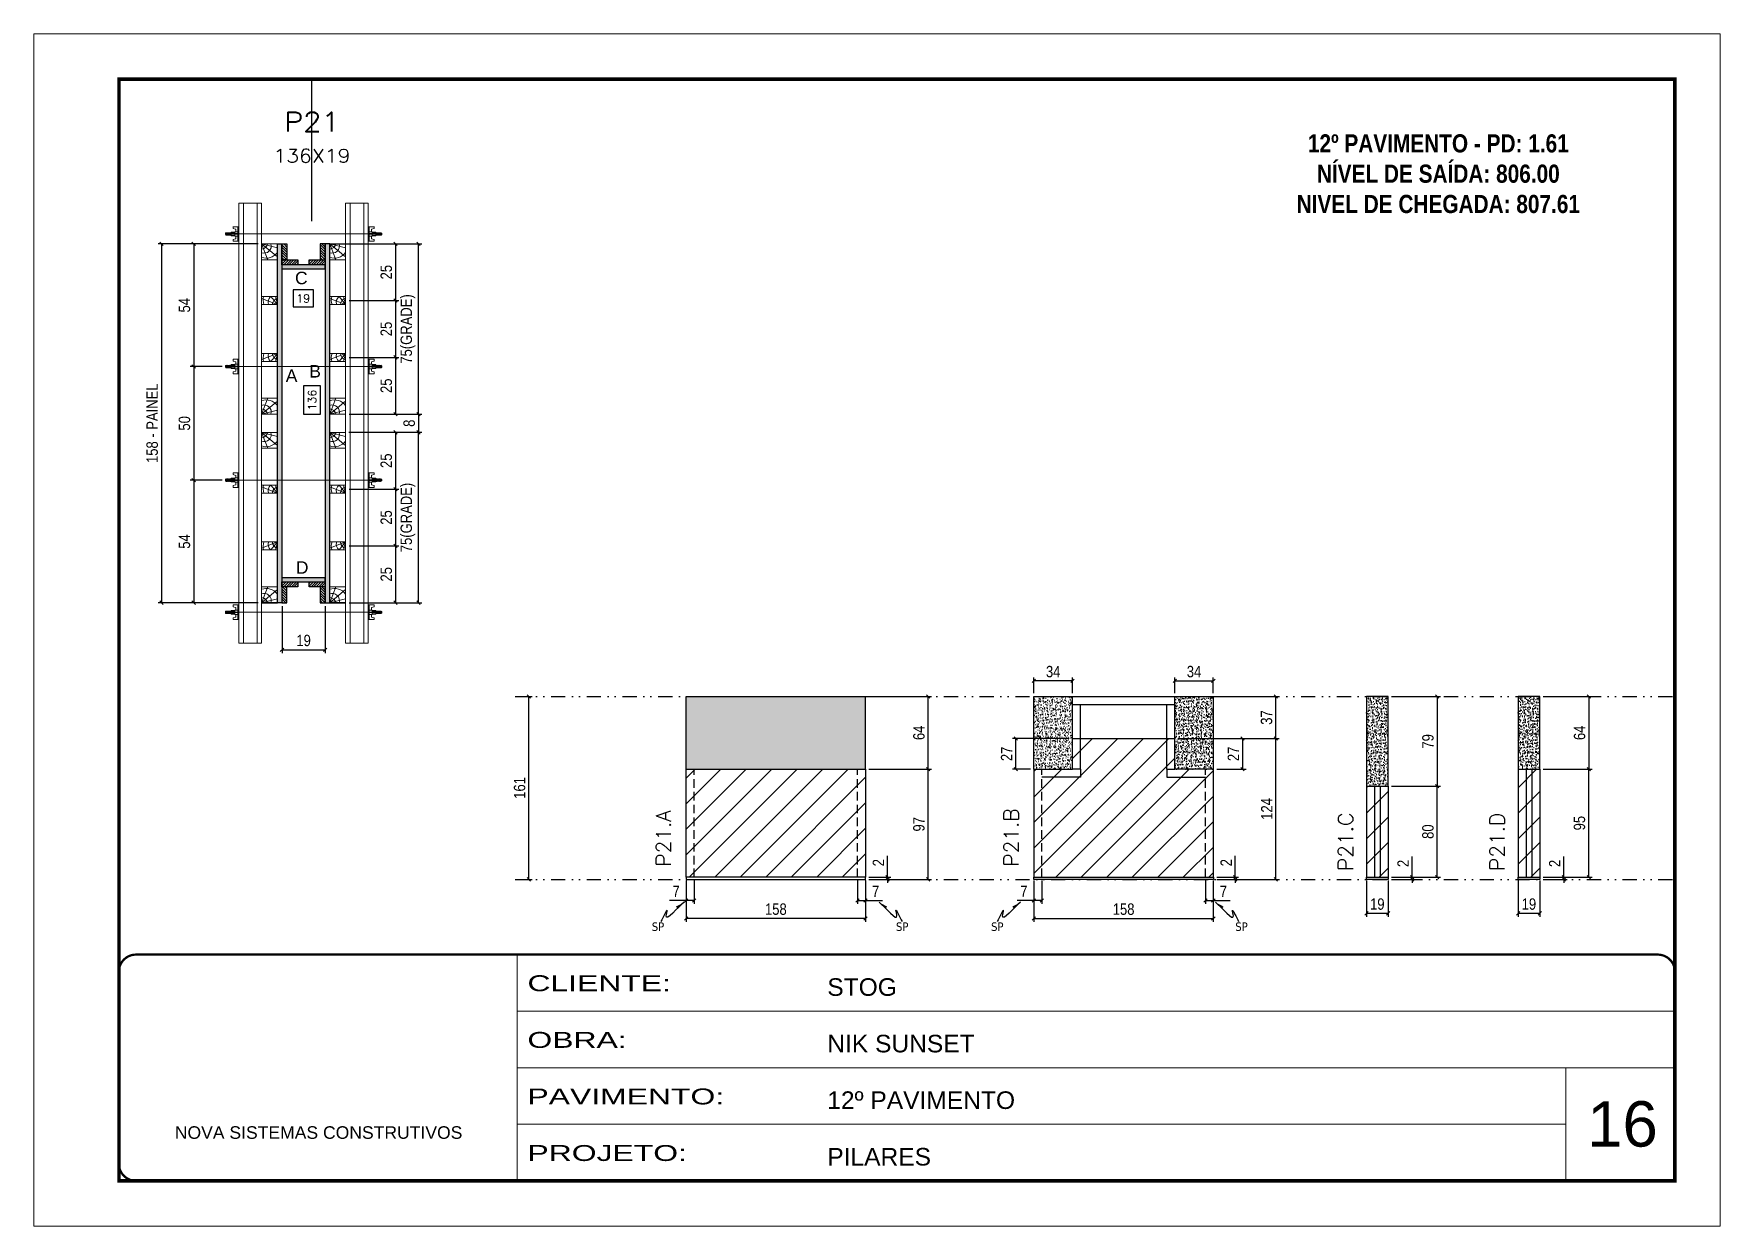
# Model space of a CAD drawing. Extents: x 808 to 7089, y -98 to 17032.
# Drawn here: x 5577 to 7062, y 12537 to 13587 of the extents above; entities that cross this region are included whole.
import ezdxf
from ezdxf.enums import TextEntityAlignment as Align

# ---------------------------------------------------------------- set-up
doc = ezdxf.new("R2010")
doc.units = 0
for name, pattern in [('CONTINUO', [0]), ('DASHED', [0.75, 0.5, -0.25]), ('DIVIDE2', [0.625, 0.25, -0.125, 0, -0.125, 0, -0.125]), ('HIDDEN', [0.375, 0.25, -0.125])]:
    doc.linetypes.add(name, pattern=pattern)
for name, color, linetype, lineweight in [('CARIMBO', 255, 'Continuous', 9), ('Folhas', 255, 'Continuous', 9), ('Hachura', 251, 'Continuous', 9), ('Madeira', 126, 'Continuous', 18), ('Perfil Metálico', 224, 'Continuous', 18), ('REAPROVEITAMENTO', 251, 'Continuous', 9), ('SARRAFO DE PRESSAO', 251, 'DASHED', 9), ('Texto Seção', 7, 'Continuous', 15)]:
    doc.layers.add(name, color=color, linetype=linetype, lineweight=lineweight)
for name, color, linetype in [('CHAPA', 1, 'Continuous'), ('COTA', 241, 'Continuous'), ('Cota Seção (2x)', 241, 'Continuous'), ('MEIO_PONT', 93, 'Continuous'), ('NOMENCLATURA', 7, 'Continuous'), ('Nível', 160, 'Continuous'), ('Painéis', 200, 'Continuous'), ('SARR_2.2x7', 40, 'Continuous'), ('SARRAFO', 251, 'Continuous'), ('Sarrafo de Pressão', 42, 'HIDDEN'), ('texto', 7, 'Continuous'), ('Texto de Titulo', 7, 'Continuous'), ('Texto Qtd Sarr', 242, 'Continuous'), ('TEXTO_GERAL', 7, 'Continuous')]:
    doc.layers.add(name, color=color, linetype=linetype)
doc.styles.add('ARIAL', font='arial.ttf')
doc.styles.add('COTA TECNICA', font='techl___.ttf', dxfattribs={"height": 10})
doc.styles.add('COTA TECNICA 2X', font='techl___.ttf', dxfattribs={"height": 10})
doc.styles.add('COTA TECNICA-50', font='techl___.ttf', dxfattribs={"height": 10})
doc.styles.add('REGUA-120', font='ROMANS.shx', dxfattribs={"height": 15})
doc.styles.add('ROMANC', font='techb___.ttf', dxfattribs={"height": 2.5})
doc.styles.add('ROMANS', font='romans.shx')
doc.styles.get("Standard").update_dxf_attribs({"font": 'arial.ttf'})
doc.styles.add('Tecnologia', font='')
doc.styles.get('Tecnologia').set_extended_font_data('Forgotten Futurist')
doc.dimstyles.new('COTA PAINEL-50', dxfattribs={"dimtxt": 10, "dimasz": 3, "dimexe": 3, "dimexo": 3, "dimgap": 3, "dimtad": 1, "dimdec": 1, "dimzin": 12, "dimdsep": 46, "dimtxsty": 'COTA TECNICA-50', "dimblk1": 'OBLIQUE', "dimblk2": 'OBLIQUE', "dimsah": 1, "dimcen": 0.9, "dimclrd": 4, "dimclre": 4, "dimclrt": 240, "dimadec": 1, "dimazin": 3, "dimtfac": 1, "dimtdec": 1, "dimtmove": 0, "dimatfit": 3, "dimfxl": 1, "dimtolj": 1, "dimtzin": 12, "dimarcsym": 0})
doc.dimstyles.new('PAINEL', dxfattribs={"dimtxt": 10, "dimasz": 3, "dimexe": 3, "dimexo": 3, "dimgap": 3, "dimtad": 1, "dimdec": 1, "dimzin": 12, "dimdsep": 46, "dimtxsty": 'COTA TECNICA', "dimblk1": 'OBLIQUE', "dimblk2": 'OBLIQUE', "dimsah": 1, "dimcen": 0.9, "dimclrd": 4, "dimclre": 4, "dimclrt": 240, "dimadec": 1, "dimazin": 3, "dimtfac": 1, "dimtdec": 1, "dimtmove": 0, "dimatfit": 3, "dimfxl": 1, "dimtolj": 1, "dimtzin": 12, "dimarcsym": 0})
doc.dimstyles.new('SECAO PILAR', dxfattribs={"dimtxt": 10, "dimasz": 3, "dimexe": 3, "dimexo": 3, "dimgap": 3, "dimtad": 1, "dimdec": 1, "dimlfac": 0.5, "dimzin": 12, "dimdsep": 46, "dimtxsty": 'COTA TECNICA 2X', "dimblk1": 'OBLIQUE', "dimblk2": 'OBLIQUE', "dimsah": 1, "dimcen": 0.9, "dimclrd": 256, "dimclre": 256, "dimclrt": 256, "dimadec": 1, "dimazin": 3, "dimtfac": 1, "dimtdec": 1, "dimtmove": 0, "dimatfit": 3, "dimfxl": 1, "dimtolj": 1, "dimtzin": 12, "dimarcsym": 0})
doc.dimstyles.new('SECÇÃO 2', dxfattribs={"dimtxt": 7, "dimasz": 6, "dimexe": 0.18, "dimexo": 2, "dimgap": -4, "dimtad": 3, "dimdec": 1, "dimlfac": 0.5, "dimzin": 12, "dimdsep": 46, "dimtxsty": 'ROMANS', "dimblk": 'ARCHTICK', "dimcen": 0.09, "dimse1": 1, "dimse2": 1, "dimsd1": 1, "dimsd2": 1, "dimclrd": 180, "dimclre": 5, "dimclrt": 1, "dimadec": 0, "dimazin": 3, "dimtfac": 1, "dimtdec": 1, "dimtofl": 0, "dimtmove": 0, "dimatfit": 3, "dimldrblk": 'ARCHTICK', "dimfxl": 1, "dimtolj": 1, "dimtzin": 0, "dimarcsym": 0})
doc.dimstyles.get("Standard").update_dxf_attribs({"dimtxt": 0.18, "dimasz": 0.18, "dimexe": 0.18, "dimexo": 0.0625, "dimgap": 0.09, "dimtad": 0, "dimtih": 1, "dimtoh": 1, "dimdec": 4, "dimzin": 0, "dimdsep": 46, "dimtxsty": 'Standard', "dimcen": 0.09, "dimadec": 0, "dimazin": 0, "dimtfac": 1, "dimtdec": 4, "dimtofl": 0, "dimtmove": 0, "dimatfit": 3, "dimfxl": 1, "dimtolj": 1, "dimtzin": 0, "dimarcsym": 0})
pattern_1 = [(135, (-17096.1517, 22525.7029), (-1.12253202, -1.12253202), [])]
pattern_2 = [(50, (-103.8127, 0), (5.4655401, -0.4781726), [0.5715, -6.2865]), (355, (-103.8127, 0), (-1.0573026, 5.7317054), [0.4572, -5.0292175]), (100.451445, (-103.357, -0.04), (4.4082374, 5.2535326), [0.4857003, -5.3427073]), (46.1842, (-103.813, 1.524), (8.1323712, -1.2612698), [0.85725, -9.42975]), (96.63556, (-103.135, 1.419), (7.122124, 7.4227837), [0.7285507, -8.0140682]), (351.18415, (-103.813, 1.524), (7.122124, 7.4227837), [0.685799, -7.543792]), (21, (-103.0507, 1.143), (4.5484317, -3.067956), [0.5715, -6.2865]), (326, (-103.0507, 1.143), (1.8540609, 5.525639), [0.4572, -5.0292]), (71.451445, (-102.6716, 0.8873), (6.4024926, 2.457683), [0.4857003, -5.3426981]), (37.5, (-103.8127, 0), (0.0926581, 2.53665117), [0, -4.96824, 0, -5.1054, 0, -5.04825]), (7.5, (-103.8127, 0), (2.0045899, 3.00541724), [0, -2.91084, 0, -4.85394, 0, -1.92405]), (327.5, (-105.512, 0), (4.06771786, -0.17186232), [0, -1.905, 0, -5.9436, 0, -7.8867]), (317.5, (-106.274, 0), (4.4438754, 0.7627947), [0, -2.4765, 0, -3.94716, 0, -5.6007])]

msp = doc.modelspace()

# ---------------------------------------------------------------- texts
at = {"layer": 'CARIMBO', "style": 'ARIAL'}
msp.add_text('16', height=40, dxfattribs=at).set_placement((6944.53, 12606.9))
at = {"layer": 'NOMENCLATURA', "color": 2, "insert": (6813.41, 13524.89), "char_height": 16, "attachment_point": 2, "style": 'ROMANC'}
msp.add_mtext_dynamic_manual_height_columns('\\P12º PAVIMENTO - PD: 1.61\\PNÍVEL DE SAÍDA: 806.00\\PNIVEL DE CHEGADA: 807.61', width=328.3607, gutter_width=1, heights=[0], dxfattribs=at)
at = {"layer": 'texto', "color": 0, "char_height": 7.5, "attachment_point": 5}
for insert in [(6126.34, 12800.49), (6341.37, 12800.49), (6425.1, 12800.49), (6640.13, 12800.49)]:
    msp.add_mtext('{\\fTahoma|b0|i0|c0|p34;\\C4;SP}', dxfattribs=dict(at, insert=insert))
at = {"layer": 'Texto Seção', "char_height": 13, "width": 285.3299, "attachment_point": 7, "rotation": 90, "style": 'REGUA-120'}
for s, insert in [('P21.A', (6137.65, 12853.42)), ('P21.B', (6443.88, 12853.42)), ('P21.C', (6738.29, 12849.58)), ('P21.D', (6871.77, 12849.58))]:
    msp.add_mtext(s, dxfattribs=dict(at, insert=insert))
at = {"layer": 'TEXTO_GERAL', "style": 'ARIAL'}
for s, p in [('C', (5812.28, 13371.71)), ('A', (5803.7, 13285.65)), ('B', (5824.41, 13289.56)), ('D', (5813.03, 13116.79))]:
    msp.add_text(s, height=11, dxfattribs=at).set_placement(p, align=Align.MIDDLE_CENTER)

# ---------------------------------------------------------------- blocks, each defined once
blk = doc.blocks.new('9999999999')
at = {"color": 30, "linetype": 'CONTINUO'}
for p, q in [((98564.6, 34230.2), (98564.6, 34429.4)), ((98564.6, 34379.6), (99584, 34379.6)), ((98564.6, 34329.8), (99488, 34329.8)), ((99584, 34329.8), (99488, 34329.8)), ((99488, 34329.8), (99488, 34230.2)), ((98564.6, 34280), (99488, 34280))]:
    blk.add_line(p, q, dxfattribs=at)
at = {"color": 30, "linetype": 'CONTINUO', "const_width": 2}
blk.add_lwpolyline([(99584, 34230.2), (99584, 34414.4, 0.414214), (99569, 34429.4), (98229, 34429.4, 0.414214), (98214, 34414.4), (98214, 34245.2, 0.414214), (98229, 34230.2), (99584, 34230.2)], format="xyb", dxfattribs=at)
at = {"layer": 'Folhas'}
blk.add_lwpolyline([(98139, 34190.2), (99624, 34190.2), (99624, 35240.2), (98139, 35240.2)], close=True, dxfattribs=at)
at = {"layer": 'Folhas', "color": 30, "const_width": 3}
blk.add_lwpolyline([(98214, 34230.2), (99584, 34230.2), (99584, 35200.2), (98214, 35200.2)], close=True, dxfattribs=at)
at = {"color": 7, "linetype": 'Continuous', "ltscale": 5, "style": 'ARIAL'}
for s, height, p in [('STOG', 15.48, (98837.7, 34393.1)), ('NIK SUNSET', 15.48, (98837.7, 34343.3)), ('12º PAVIMENTO', 15.483, (98837.7, 34293.5)), ('NOVA SISTEMAS CONSTRUTIVOS', 11.059, (98263.2, 34267.2)), ('PILARES', 15.48, (98837.7, 34243.7))]:
    blk.add_text(s, height=height, dxfattribs=at).set_placement(p)
at = {"layer": 'Folhas', "color": 7, "style": 'Tecnologia', "width": 1.5}
for s, p in [('CLIENTE:', (98573.7, 34397.2)), ('OBRA:', (98573.7, 34347.3)), ('PAVIMENTO:', (98573.7, 34297.5)), ('PROJETO:', (98573.7, 34247.7))]:
    blk.add_text(s, height=14, dxfattribs=at).set_placement(p)
blk = doc.blocks.new('*D1420')
at = {"layer": 'Cota Seção (2x)', "color": 180, "lineweight": -2, "transparency": 16777216}
for p, q in [((5823, 13361.2), (5805, 13361.2)), ((5805, 13361.2), (5805, 13346.2)), ((5823, 13346.2), (5823, 13361.2)), ((5805, 13346.2), (5823, 13346.2))]:
    blk.add_line(p, q, dxfattribs=at)
at = {"layer": 'Defpoints', "color": 0, "transparency": 16777216}
for p in [(5795.3, 13362.4), (5833.3, 13362.4), (5795.3, 13342.2)]:
    blk.add_point(p, dxfattribs=at)
at = {"layer": 'Cota Seção (2x)', "color": 1, "transparency": 16777216, "insert": (5814, 13353.7), "char_height": 7, "attachment_point": 5, "style": 'ROMANS'}
blk.add_mtext('\\A1;19', dxfattribs=at)
blk = doc.blocks.new('_ArchTick')
at = {"color": 0, "linetype": 'ByBlock', "const_width": 0.15}
blk.add_lwpolyline([(-0.5, -0.5), (0.5, 0.5)], dxfattribs=at)
blk = doc.blocks.new('*D1421')
at = {"layer": 'Cota Seção (2x)', "color": 180, "lineweight": -2, "transparency": 16777216}
for p, q in [((5829.3, 13276.7), (5814.3, 13276.7)), ((5814.3, 13276.7), (5814.3, 13251.7)), ((5829.3, 13251.7), (5829.3, 13276.7)), ((5814.3, 13251.7), (5829.3, 13251.7))]:
    blk.add_line(p, q, dxfattribs=at)
at = {"layer": 'Defpoints', "color": 0, "transparency": 16777216}
for p in [(5795.3, 13379.8), (5795.3, 13107.8), (5833.3, 13107.8)]:
    blk.add_point(p, dxfattribs=at)
at = {"layer": 'Cota Seção (2x)', "color": 1, "transparency": 16777216, "insert": (5821.8, 13264.2), "char_height": 7, "attachment_point": 5, "rotation": 90, "style": 'ROMANS'}
blk.add_mtext('\\A1;136', dxfattribs=at)
blk = doc.blocks.new('_Oblique')
at = {"color": 0, "linetype": 'ByBlock', "lineweight": -2}
blk.add_line((-0.5, -0.5), (0.5, 0.5), dxfattribs=at)
blk = doc.blocks.new('*D1422')
at = {"layer": 'Cota Seção (2x)', "lineweight": -2, "transparency": 16777216}
for p, q in [((5774.3, 13401.8), (5686.1, 13401.8)), ((5689.1, 13401.8), (5689.1, 13085.8)), ((5774.3, 13085.8), (5686.1, 13085.8))]:
    blk.add_line(p, q, dxfattribs=at)
at = {"layer": 'Defpoints', "color": 0, "transparency": 16777216}
for p in [(5777.3, 13401.8), (5689.1, 13085.8), (5777.3, 13085.8)]:
    blk.add_point(p, dxfattribs=at)
at = {"layer": 'Cota Seção (2x)', "lineweight": -2, "transparency": 16777216, "xscale": 3, "yscale": 3, "zscale": 3}
for p, rotation in [((5689.1, 13401.8), 90), ((5689.1, 13085.8), 270)]:
    blk.add_blockref('_Oblique', p, dxfattribs=dict(at, rotation=rotation))
at = {"layer": 'Cota Seção (2x)', "transparency": 16777216, "insert": (5681, 13243.8), "char_height": 10, "attachment_point": 5, "rotation": 90, "style": 'COTA TECNICA 2X'}
blk.add_mtext('\\A1;158 - PAINEL', dxfattribs=at)
blk = doc.blocks.new('*D1423')
at = {"layer": 'Cota Seção (2x)', "lineweight": -2, "transparency": 16777216}
for p, q in [((5774.3, 13401.8), (5714.5, 13401.8)), ((5717.5, 13401.8), (5717.5, 13293.7)), ((5742.5, 13293.7), (5714.5, 13293.7))]:
    blk.add_line(p, q, dxfattribs=at)
at = {"layer": 'Defpoints', "color": 0, "transparency": 16777216}
for p in [(5777.3, 13401.8), (5717.5, 13293.7), (5745.5, 13293.7)]:
    blk.add_point(p, dxfattribs=at)
at = {"layer": 'Cota Seção (2x)', "lineweight": -2, "transparency": 16777216, "xscale": 3, "yscale": 3, "zscale": 3}
for p, rotation in [((5717.5, 13401.8), 90), ((5717.5, 13293.7), 270)]:
    blk.add_blockref('_Oblique', p, dxfattribs=dict(at, rotation=rotation))
at = {"layer": 'Cota Seção (2x)', "transparency": 16777216, "insert": (5709.4, 13347.7), "char_height": 10, "attachment_point": 5, "rotation": 90, "style": 'COTA TECNICA 2X'}
blk.add_mtext('\\A1;54', dxfattribs=at)
blk = doc.blocks.new('*D1424')
at = {"layer": 'Cota Seção (2x)', "lineweight": -2, "transparency": 16777216}
for p, q in [((5742.5, 13193.7), (5714.5, 13193.7)), ((5717.5, 13193.7), (5717.5, 13085.8)), ((5774.3, 13085.8), (5714.5, 13085.8))]:
    blk.add_line(p, q, dxfattribs=at)
at = {"layer": 'Defpoints', "color": 0, "transparency": 16777216}
for p in [(5745.5, 13193.7), (5717.5, 13085.8), (5777.3, 13085.8)]:
    blk.add_point(p, dxfattribs=at)
at = {"layer": 'Cota Seção (2x)', "lineweight": -2, "transparency": 16777216, "xscale": 3, "yscale": 3, "zscale": 3}
for p, rotation in [((5717.5, 13193.7), 90), ((5717.5, 13085.8), 270)]:
    blk.add_blockref('_Oblique', p, dxfattribs=dict(at, rotation=rotation))
at = {"layer": 'Cota Seção (2x)', "transparency": 16777216, "insert": (5709.4, 13139.7), "char_height": 10, "attachment_point": 5, "rotation": 90, "style": 'COTA TECNICA 2X'}
blk.add_mtext('\\A1;54', dxfattribs=at)
blk = doc.blocks.new('*D1425')
at = {"layer": 'Cota Seção (2x)', "lineweight": -2, "transparency": 16777216}
for p, q in [((5840.3, 13401.8), (5898.2, 13401.8)), ((5895.2, 13401.8), (5895.2, 13351.8)), ((5854.3, 13351.8), (5898.2, 13351.8))]:
    blk.add_line(p, q, dxfattribs=at)
at = {"layer": 'Defpoints', "color": 0, "transparency": 16777216}
for p in [(5837.3, 13401.8), (5851.3, 13351.8), (5895.2, 13351.8)]:
    blk.add_point(p, dxfattribs=at)
at = {"layer": 'Cota Seção (2x)', "lineweight": -2, "transparency": 16777216, "xscale": 3, "yscale": 3, "zscale": 3}
for p, rotation in [((5895.2, 13401.8), 90), ((5895.2, 13351.8), 270)]:
    blk.add_blockref('_Oblique', p, dxfattribs=dict(at, rotation=rotation))
at = {"layer": 'Cota Seção (2x)', "transparency": 16777216, "insert": (5887.1, 13376.8), "char_height": 10, "attachment_point": 5, "rotation": 90, "style": 'COTA TECNICA 2X'}
blk.add_mtext('\\A1;25', dxfattribs=at)
blk = doc.blocks.new('titulo1')
at = {"layer": 'Defpoints', "color": 252, "linetype": 'HIDDEN', "ltscale": 2}
blk.add_line((0, 0), (0, 125), dxfattribs=at)
at = {"layer": 'Defpoints', "style": 'ROMANS', "oblique": 15}
blk.add_attdef('FOLHA', text='', height=10, dxfattribs=at).set_placement((0, 15.6), align=Align.MIDDLE_CENTER)
at = {"layer": 'Texto Qtd Sarr', "color": 3, "style": 'ROMANS', "oblique": 15}
for tag, height, p in [('TITULO', 17, (0, 71.4)), ('SEÇÃO', 12, (0, 41.5))]:
    blk.add_attdef(tag, text='', height=height, dxfattribs=at).set_placement(p, align=Align.MIDDLE_CENTER)
blk = doc.blocks.new('C')
at = {"layer": 'Hachura', "color": 0}
for p, q in [((0, 3.22), (0, -3.22)), ((0.45, 3.22), (0, 3.22)), ((0.46, 3.16), (0, 3.16)), ((0.46, 3.05), (0, 3.05)), ((0.46, 2.88), (0, 2.88)), ((0, 2.75), (0, -1.16)), ((0.46, 2.65), (0, 2.65)), ((0.46, 2.23), (0, 2.23)), ((0.46, 1.51), (0, 1.51)), ((0.39, 0.49), (0.17, 0.49)), ((0.45, -3.23), (0.45, 3.22)), ((0.45, 3.22), (2.58, 3.22)), ((1.74, 0.97), (0.45, 0.97)), ((1.45, 0.1), (0.45, 0.1)), ((1.35, 1.94), (1.35, 0.96)), ((2.58, 2.39), (1.47, 2.09)), ((1.74, -0.97), (1.74, 0.97)), ((1.74, 0.97), (1.74, 0.84)), ((1.74, 0.97), (1.74, 0.84)), ((1.74, 0.84), (3.35, 0.84)), ((3.35, 0.45), (1.74, 0.45)), ((2.58, 3.22), (2.58, 2.39)), ((3.32, 0.84), (3.32, -0.84)), ((3.35, 0.84), (3.35, -0.84)), ((3.68, 0.45), (3.35, 0.45)), ((3.84, -0.52), (3.35, 0.45)), ((3.35, 0.06), (3.67, -0.57)), ((3.68, 0.45), (4.16, -0.52)), ((3.72, 0.5), (4.25, -0.57)), ((4.37, -0.55), (3.83, 0.53)), ((4.15, 0.45), (3.93, 0.45)), ((4.42, -0.52), (3.93, 0.45)), ((4.15, 0.45), (4.26, 0.45)), ((4.26, 0.45), (4.74, -0.52)), ((4.3, 0.5), (4.83, -0.57)), ((4.95, -0.55), (4.41, 0.53)), ((4.51, 0.45), (4.84, 0.45)), ((5, -0.52), (4.51, 0.45)), ((4.84, 0.45), (5.32, -0.52)), ((4.88, 0.5), (5.41, -0.57)), ((5.53, -0.55), (4.99, 0.53)), ((5.58, -0.52), (5.09, 0.45)), ((5.42, 0.45), (5.09, 0.45)), ((5.58, -0.52), (5.09, 0.45)), ((5.42, 0.45), (5.74, -0.19)), ((5.46, 0.5), (5.74, -0.07)), ((5.74, 0.19), (5.57, 0.53)), ((5.74, 0.32), (5.68, 0.45)), ((5.68, 0.45), (5.74, 0.45)), ((5.74, 0.45), (5.9, 0.29)), ((5.74, 0.45), (5.74, -0.52)), ((5.9, -0.36), (5.9, 0.29)), ((0.45, 0), (0, 0)), ((0.46, -1.52), (0, -1.52)), ((0.46, -2.23), (0, -2.23)), ((0.46, -2.65), (0, -2.65)), ((0.46, -2.88), (0, -2.88)), ((0.46, -3.05), (0, -3.05)), ((0.46, -3.16), (0, -3.16)), ((0, -3.22), (2.57, -3.22)), ((0.08, -0.48), (0.29, -0.48)), ((0.29, -0.48), (0.4, -0.48)), ((0.45, 0), (0.45, -0.97)), ((0.45, -0.16), (1.45, -0.16)), ((0.45, -0.65), (0.45, -0.32)), ((0.45, -3.23), (0.45, -0.65)), ((0.45, -0.97), (1.74, -0.97)), ((1.35, -1.94), (1.35, -0.97)), ((2.58, -2.39), (1.47, -2.1)), ((3.35, -0.32), (1.74, -0.32)), ((3.35, -0.84), (1.74, -0.84)), ((2.58, -3.23), (2.58, -2.39)), ((3.35, -0.07), (3.58, -0.52)), ((3.35, -0.52), (3.58, -0.52)), ((3.84, -0.52), (4.16, -0.52)), ((4.42, -0.52), (4.74, -0.52)), ((4.63, -0.52), (4.74, -0.52)), ((5, -0.52), (5.32, -0.52)), ((5.58, -0.52), (5.74, -0.52)), ((5.74, -0.52), (5.9, -0.36)), ((5.74, -0.52), (5.74, -0.52))]:
    blk.add_line(p, q, dxfattribs=at)
for centre, radius, start, end in [((1.52, 1.94), 0.161, 104.74356, 180), ((1.44, -0.03), 0.129, 272.69497, 87.30503), ((3.81, 0.39), 0.143, 25.56881, 154.43119), ((4.39, 0.39), 0.143, 25.56881, 154.43119), ((4.97, 0.39), 0.143, 25.56881, 154.43119), ((5.55, 0.39), 0.143, 25.56881, 154.43119), ((0.17, -0.37), 0.174, 221.74404, 317.85924), ((1.52, -1.94), 0.161, 180, 255.25644), ((3.71, -0.4), 0.174, 222.14076, 318.25596), ((4.29, -0.4), 0.174, 222.14076, 318.25596), ((4.87, -0.4), 0.174, 222.14076, 318.25596), ((5.45, -0.4), 0.174, 222.14076, 318.25596), ((5.61, -0.4), 0.174, 317.85924, 318.25596)]:
    blk.add_arc(centre, radius, start, end, dxfattribs=at)
blk = doc.blocks.new('*D1439')
at = {"layer": 'Cota Seção (2x)', "lineweight": -2, "transparency": 16777216}
for p, q in [((5742.5, 13293.7), (5714.5, 13293.7)), ((5717.5, 13293.7), (5717.5, 13193.7)), ((5742.5, 13193.7), (5714.5, 13193.7))]:
    blk.add_line(p, q, dxfattribs=at)
at = {"layer": 'Defpoints', "color": 0, "transparency": 16777216}
for p in [(5745.5, 13293.7), (5717.5, 13193.7), (5745.5, 13193.7)]:
    blk.add_point(p, dxfattribs=at)
at = {"layer": 'Cota Seção (2x)', "lineweight": -2, "transparency": 16777216, "xscale": 3, "yscale": 3, "zscale": 3}
for p, rotation in [((5717.5, 13293.7), 90), ((5717.5, 13193.7), 270)]:
    blk.add_blockref('_Oblique', p, dxfattribs=dict(at, rotation=rotation))
at = {"layer": 'Cota Seção (2x)', "transparency": 16777216, "insert": (5709.4, 13243.7), "char_height": 10, "attachment_point": 5, "rotation": 90, "style": 'COTA TECNICA 2X'}
blk.add_mtext('\\A1;50', dxfattribs=at)
blk = doc.blocks.new('PONTALETE')
at = {"layer": 'Madeira'}
for q in [(2.71, 7), (7, 5.76), (7, 1.74)]:
    blk.add_line((0, 0), q, dxfattribs=at)
blk.add_lwpolyline([(0, 0), (7, 0), (7, 7), (0, 7)], close=True, dxfattribs=at)
for centre, radius, start, end in [((2.04, 0.06), 6.23, 37.28179, 109.09128), ((1.09, 0.9), 3.19, 343.60304, 109.98471), ((-0.21, -0.78), 3.09, 14.63219, 86.0383)]:
    blk.add_arc(centre, radius, start, end, dxfattribs=at)
blk = doc.blocks.new('MEIO PONTALETE')
at = {"layer": 'Madeira'}
for q in [(2.71, 7), (3.5, 2.88), (3.5, 0.87)]:
    blk.add_line((0, 0), q, dxfattribs=at)
blk.add_lwpolyline([(0, 0), (3.5, 0), (3.5, 7), (0, 7)], close=True, dxfattribs=at)
for centre, radius, start, end in [((2.04, 0.06), 6.23, 76.44987, 109.09128), ((1.09, 0.9), 3.19, 40.90626, 109.98471), ((-0.21, -0.78), 3.09, 14.63219, 86.0383)]:
    blk.add_arc(centre, radius, start, end, dxfattribs=at)
blk = doc.blocks.new('*D1440')
at = {"layer": 'Cota Seção (2x)', "lineweight": -2, "transparency": 16777216}
for p, q in [((5854.3, 13351.8), (5898.2, 13351.8)), ((5895.2, 13351.8), (5895.2, 13301.8)), ((5854.3, 13301.8), (5898.2, 13301.8))]:
    blk.add_line(p, q, dxfattribs=at)
at = {"layer": 'Defpoints', "color": 0, "transparency": 16777216}
for p in [(5851.3, 13351.8), (5851.3, 13301.8), (5895.2, 13301.8)]:
    blk.add_point(p, dxfattribs=at)
at = {"layer": 'Cota Seção (2x)', "lineweight": -2, "transparency": 16777216, "xscale": 3, "yscale": 3, "zscale": 3}
for p, rotation in [((5895.2, 13351.8), 90), ((5895.2, 13301.8), 270)]:
    blk.add_blockref('_Oblique', p, dxfattribs=dict(at, rotation=rotation))
at = {"layer": 'Cota Seção (2x)', "transparency": 16777216, "insert": (5887.1, 13326.8), "char_height": 10, "attachment_point": 5, "rotation": 90, "style": 'COTA TECNICA 2X'}
blk.add_mtext('\\A1;25', dxfattribs=at)
blk = doc.blocks.new('*D1441')
at = {"layer": 'Cota Seção (2x)', "lineweight": -2, "transparency": 16777216}
for p, q in [((5854.3, 13301.8), (5898.2, 13301.8)), ((5895.2, 13301.8), (5895.2, 13251.8)), ((5854.3, 13251.8), (5898.2, 13251.8))]:
    blk.add_line(p, q, dxfattribs=at)
at = {"layer": 'Defpoints', "color": 0, "transparency": 16777216}
for p in [(5851.3, 13301.8), (5851.3, 13251.8), (5895.2, 13251.8)]:
    blk.add_point(p, dxfattribs=at)
at = {"layer": 'Cota Seção (2x)', "lineweight": -2, "transparency": 16777216, "xscale": 3, "yscale": 3, "zscale": 3}
for p, rotation in [((5895.2, 13301.8), 90), ((5895.2, 13251.8), 270)]:
    blk.add_blockref('_Oblique', p, dxfattribs=dict(at, rotation=rotation))
at = {"layer": 'Cota Seção (2x)', "transparency": 16777216, "insert": (5887.1, 13276.8), "char_height": 10, "attachment_point": 5, "rotation": 90, "style": 'COTA TECNICA 2X'}
blk.add_mtext('\\A1;25', dxfattribs=at)
blk = doc.blocks.new('*D1442')
at = {"layer": 'Cota Seção (2x)', "lineweight": -2, "transparency": 16777216}
for p, q in [((5854.3, 13235.8), (5898.2, 13235.8)), ((5895.2, 13235.8), (5895.2, 13185.8)), ((5854.3, 13185.8), (5898.2, 13185.8))]:
    blk.add_line(p, q, dxfattribs=at)
at = {"layer": 'Defpoints', "color": 0, "transparency": 16777216}
for p in [(5851.3, 13235.8), (5851.3, 13185.8), (5895.2, 13185.8)]:
    blk.add_point(p, dxfattribs=at)
at = {"layer": 'Cota Seção (2x)', "lineweight": -2, "transparency": 16777216, "xscale": 3, "yscale": 3, "zscale": 3}
for p, rotation in [((5895.2, 13235.8), 90), ((5895.2, 13185.8), 270)]:
    blk.add_blockref('_Oblique', p, dxfattribs=dict(at, rotation=rotation))
at = {"layer": 'Cota Seção (2x)', "transparency": 16777216, "insert": (5887.1, 13210.8), "char_height": 10, "attachment_point": 5, "rotation": 90, "style": 'COTA TECNICA 2X'}
blk.add_mtext('\\A1;25', dxfattribs=at)
blk = doc.blocks.new('*D1443')
at = {"layer": 'Cota Seção (2x)', "lineweight": -2, "transparency": 16777216}
for p, q in [((5854.3, 13185.8), (5898.2, 13185.8)), ((5895.2, 13185.8), (5895.2, 13135.8)), ((5854.3, 13135.8), (5898.2, 13135.8))]:
    blk.add_line(p, q, dxfattribs=at)
at = {"layer": 'Defpoints', "color": 0, "transparency": 16777216}
for p in [(5851.3, 13185.8), (5851.3, 13135.8), (5895.2, 13135.8)]:
    blk.add_point(p, dxfattribs=at)
at = {"layer": 'Cota Seção (2x)', "lineweight": -2, "transparency": 16777216, "xscale": 3, "yscale": 3, "zscale": 3}
for p, rotation in [((5895.2, 13185.8), 90), ((5895.2, 13135.8), 270)]:
    blk.add_blockref('_Oblique', p, dxfattribs=dict(at, rotation=rotation))
at = {"layer": 'Cota Seção (2x)', "transparency": 16777216, "insert": (5887.1, 13160.8), "char_height": 10, "attachment_point": 5, "rotation": 90, "style": 'COTA TECNICA 2X'}
blk.add_mtext('\\A1;25', dxfattribs=at)
blk = doc.blocks.new('*D1444')
at = {"layer": 'Cota Seção (2x)', "lineweight": -2, "transparency": 16777216}
for p, q in [((5854.3, 13135.8), (5898.2, 13135.8)), ((5895.2, 13135.8), (5895.2, 13085.8)), ((5854.3, 13085.8), (5898.2, 13085.8))]:
    blk.add_line(p, q, dxfattribs=at)
at = {"layer": 'Defpoints', "color": 0, "transparency": 16777216}
for p in [(5851.3, 13135.8), (5851.3, 13085.8), (5895.2, 13085.8)]:
    blk.add_point(p, dxfattribs=at)
at = {"layer": 'Cota Seção (2x)', "lineweight": -2, "transparency": 16777216, "xscale": 3, "yscale": 3, "zscale": 3}
for p, rotation in [((5895.2, 13135.8), 90), ((5895.2, 13085.8), 270)]:
    blk.add_blockref('_Oblique', p, dxfattribs=dict(at, rotation=rotation))
at = {"layer": 'Cota Seção (2x)', "transparency": 16777216, "insert": (5887.1, 13110.8), "char_height": 10, "attachment_point": 5, "rotation": 90, "style": 'COTA TECNICA 2X'}
blk.add_mtext('\\A1;25', dxfattribs=at)
blk = doc.blocks.new('*D1445')
at = {"layer": 'Cota Seção (2x)', "lineweight": -2, "transparency": 16777216}
for p, q in [((5854.2, 13235.8), (5918.4, 13235.8)), ((5915.4, 13085.8), (5915.4, 13235.8)), ((5854.3, 13085.8), (5918.4, 13085.8))]:
    blk.add_line(p, q, dxfattribs=at)
at = {"layer": 'Defpoints', "color": 0, "transparency": 16777216}
for p in [(5851.2, 13235.8), (5915.4, 13235.8), (5851.3, 13085.8)]:
    blk.add_point(p, dxfattribs=at)
at = {"layer": 'Cota Seção (2x)', "lineweight": -2, "transparency": 16777216, "xscale": 3, "yscale": 3, "zscale": 3}
for p, rotation in [((5915.4, 13235.8), 90), ((5915.4, 13085.8), 270)]:
    blk.add_blockref('_Oblique', p, dxfattribs=dict(at, rotation=rotation))
at = {"layer": 'Cota Seção (2x)', "transparency": 16777216, "insert": (5906.2, 13160.8), "char_height": 10, "attachment_point": 5, "rotation": 90, "style": 'COTA TECNICA 2X'}
blk.add_mtext('\\A1;75(GRADE)', dxfattribs=at)
blk = doc.blocks.new('*D1446')
at = {"layer": 'Cota Seção (2x)', "lineweight": -2, "transparency": 16777216}
for p, q in [((5854.3, 13401.8), (5918.4, 13401.8)), ((5915.4, 13251.8), (5915.4, 13401.8)), ((5854.3, 13251.8), (5918.4, 13251.8))]:
    blk.add_line(p, q, dxfattribs=at)
at = {"layer": 'Defpoints', "color": 0, "transparency": 16777216}
for p in [(5851.3, 13401.8), (5915.4, 13401.8), (5851.3, 13251.8)]:
    blk.add_point(p, dxfattribs=at)
at = {"layer": 'Cota Seção (2x)', "lineweight": -2, "transparency": 16777216, "xscale": 3, "yscale": 3, "zscale": 3}
for p, rotation in [((5915.4, 13401.8), 90), ((5915.4, 13251.8), 270)]:
    blk.add_blockref('_Oblique', p, dxfattribs=dict(at, rotation=rotation))
at = {"layer": 'Cota Seção (2x)', "transparency": 16777216, "insert": (5906.2, 13326.8), "char_height": 10, "attachment_point": 5, "rotation": 90, "style": 'COTA TECNICA 2X'}
blk.add_mtext('\\A1;75(GRADE)', dxfattribs=at)
blk = doc.blocks.new('*D1447')
at = {"layer": 'Cota Seção (2x)', "lineweight": -2, "transparency": 16777216}
for p, q in [((5795.3, 13082.8), (5795.3, 13041.4)), ((5833.3, 13082.7), (5833.3, 13041.4)), ((5795.3, 13044.4), (5833.3, 13044.4))]:
    blk.add_line(p, q, dxfattribs=at)
at = {"layer": 'Defpoints', "color": 0, "transparency": 16777216}
for p in [(5795.3, 13085.8), (5833.3, 13085.7), (5833.3, 13044.4)]:
    blk.add_point(p, dxfattribs=at)
at = {"layer": 'Cota Seção (2x)', "lineweight": -2, "transparency": 16777216, "xscale": 3, "yscale": 3, "zscale": 3, "rotation": 180}
blk.add_blockref('_Oblique', (5795.3, 13044.4), dxfattribs=at)
at = {"layer": 'Cota Seção (2x)', "lineweight": -2, "transparency": 16777216, "xscale": 3, "yscale": 3, "zscale": 3}
blk.add_blockref('_Oblique', (5833.3, 13044.4), dxfattribs=at)
at = {"layer": 'Cota Seção (2x)', "transparency": 16777216, "insert": (5814.3, 13052.5), "char_height": 10, "attachment_point": 5, "style": 'COTA TECNICA 2X'}
blk.add_mtext('\\A1;19', dxfattribs=at)
blk = doc.blocks.new('*D1448')
at = {"layer": 'Cota Seção (2x)', "lineweight": -2, "transparency": 16777216}
for p, q in [((5854.3, 13251.8), (5918.4, 13251.8)), ((5915.4, 13251.8), (5915.4, 13235.8)), ((5854.3, 13235.8), (5918.4, 13235.8))]:
    blk.add_line(p, q, dxfattribs=at)
at = {"layer": 'Defpoints', "color": 0, "transparency": 16777216}
for p in [(5851.3, 13251.8), (5851.3, 13235.8), (5915.4, 13235.8)]:
    blk.add_point(p, dxfattribs=at)
at = {"layer": 'Cota Seção (2x)', "lineweight": -2, "transparency": 16777216, "xscale": 3, "yscale": 3, "zscale": 3}
for p, rotation in [((5915.4, 13251.8), 90), ((5915.4, 13235.8), 270)]:
    blk.add_blockref('_Oblique', p, dxfattribs=dict(at, rotation=rotation))
at = {"layer": 'Cota Seção (2x)', "transparency": 16777216, "insert": (5907.3, 13243.8), "char_height": 10, "attachment_point": 5, "rotation": 90, "style": 'COTA TECNICA 2X'}
blk.add_mtext('\\A1;8', dxfattribs=at)
blk = doc.blocks.new('*D1449')
at = {"layer": 'COTA', "color": 4, "lineweight": -2, "transparency": 16777216}
for p, q in [((6003.7, 13003.2), (6015.6, 13003.2)), ((6012.6, 12842.2), (6012.6, 13003.2)), ((6003.7, 12842.2), (6015.6, 12842.2))]:
    blk.add_line(p, q, dxfattribs=at)
at = {"layer": 'Defpoints', "color": 0, "transparency": 16777216}
for p in [(6000.7, 13003.2), (6012.6, 13003.2), (6000.7, 12842.2)]:
    blk.add_point(p, dxfattribs=at)
at = {"layer": 'COTA', "color": 4, "lineweight": -2, "transparency": 16777216, "xscale": 3, "yscale": 3, "zscale": 3}
for p, rotation in [((6012.6, 13003.2), 90), ((6012.6, 12842.2), 270)]:
    blk.add_blockref('_Oblique', p, dxfattribs=dict(at, rotation=rotation))
at = {"layer": 'COTA', "color": 240, "transparency": 16777216, "insert": (6004.5, 12922.7), "char_height": 10, "attachment_point": 5, "rotation": 90, "style": 'COTA TECNICA-50'}
blk.add_mtext('\\A1;161', dxfattribs=at)
blk = doc.blocks.new('*D1426')
at = {"layer": 'COTA', "color": 4, "lineweight": -2, "transparency": 16777216}
for p, q in [((6151.1, 12841.2), (6151.1, 12804.8)), ((6309.1, 12841.2), (6309.1, 12804.8)), ((6309.1, 12807.8), (6151.1, 12807.8))]:
    blk.add_line(p, q, dxfattribs=at)
at = {"layer": 'Defpoints', "color": 0, "transparency": 16777216}
for p in [(6151.1, 12844.2), (6309.1, 12844.2), (6151.1, 12807.8)]:
    blk.add_point(p, dxfattribs=at)
at = {"layer": 'COTA', "color": 4, "lineweight": -2, "transparency": 16777216, "xscale": 3, "yscale": 3, "zscale": 3, "rotation": 180}
blk.add_blockref('_Oblique', (6151.1, 12807.8), dxfattribs=at)
at = {"layer": 'COTA', "color": 4, "lineweight": -2, "transparency": 16777216, "xscale": 3, "yscale": 3, "zscale": 3}
blk.add_blockref('_Oblique', (6309.1, 12807.8), dxfattribs=at)
at = {"layer": 'COTA', "color": 240, "transparency": 16777216, "insert": (6230.1, 12815.9), "char_height": 10, "attachment_point": 5, "style": 'COTA TECNICA'}
blk.add_mtext('\\A1;158', dxfattribs=at)
blk = doc.blocks.new('*D1427')
at = {"layer": 'COTA', "color": 4, "lineweight": -2, "transparency": 16777216}
for p, q in [((6302.1, 12841.2), (6302.1, 12820.7)), ((6309.1, 12839.2), (6309.1, 12820.7)), ((6302.1, 12823.7), (6309.1, 12823.7)), ((6309.1, 12823.7), (6323.9, 12823.7))]:
    blk.add_line(p, q, dxfattribs=at)
at = {"layer": 'Defpoints', "color": 0, "transparency": 16777216}
for p in [(6302.1, 12844.2), (6309.1, 12842.2), (6309.1, 12823.7)]:
    blk.add_point(p, dxfattribs=at)
at = {"layer": 'COTA', "color": 4, "lineweight": -2, "transparency": 16777216, "xscale": 3, "yscale": 3, "zscale": 3, "rotation": 180}
blk.add_blockref('_Oblique', (6302.1, 12823.7), dxfattribs=at)
at = {"layer": 'COTA', "color": 4, "lineweight": -2, "transparency": 16777216, "xscale": 3, "yscale": 3, "zscale": 3}
blk.add_blockref('_Oblique', (6309.1, 12823.7), dxfattribs=at)
at = {"layer": 'COTA', "color": 240, "transparency": 16777216, "insert": (6318, 12831.7), "char_height": 10, "attachment_point": 5, "style": 'COTA TECNICA-50'}
blk.add_mtext('\\A1;7', dxfattribs=at)
blk = doc.blocks.new('*D1428')
at = {"layer": 'COTA', "color": 4, "lineweight": -2, "transparency": 16777216}
for p, q in [((6151.1, 12839.2), (6151.1, 12820.7)), ((6158.1, 12841.2), (6158.1, 12820.7)), ((6151.1, 12823.7), (6136.4, 12823.7)), ((6158.1, 12823.7), (6151.1, 12823.7))]:
    blk.add_line(p, q, dxfattribs=at)
at = {"layer": 'Defpoints', "color": 0, "transparency": 16777216}
for p in [(6151.1, 12842.2), (6158.1, 12844.2), (6151.1, 12823.7)]:
    blk.add_point(p, dxfattribs=at)
at = {"layer": 'COTA', "color": 4, "lineweight": -2, "transparency": 16777216, "xscale": 3, "yscale": 3, "zscale": 3, "rotation": 180}
blk.add_blockref('_Oblique', (6151.1, 12823.7), dxfattribs=at)
at = {"layer": 'COTA', "color": 4, "lineweight": -2, "transparency": 16777216, "xscale": 3, "yscale": 3, "zscale": 3}
blk.add_blockref('_Oblique', (6158.1, 12823.7), dxfattribs=at)
at = {"layer": 'COTA', "color": 240, "transparency": 16777216, "insert": (6142.3, 12831.7), "char_height": 10, "attachment_point": 5, "style": 'COTA TECNICA-50'}
blk.add_mtext('\\A1;7', dxfattribs=at)
blk = doc.blocks.new('*D1429')
at = {"layer": 'COTA', "color": 4, "lineweight": -2, "transparency": 16777216}
for p, q in [((6328.4, 12844.2), (6328.4, 12863)), ((6312.1, 12844.2), (6331.4, 12844.2)), ((6312.1, 12842.2), (6331.4, 12842.2)), ((6328.4, 12842.2), (6328.4, 12844.2)), ((6328.4, 12842.2), (6328.4, 12839.2))]:
    blk.add_line(p, q, dxfattribs=at)
at = {"layer": 'Defpoints', "color": 0, "transparency": 16777216}
for p in [(6309.1, 12844.2), (6309.1, 12842.2), (6328.4, 12842.2)]:
    blk.add_point(p, dxfattribs=at)
at = {"layer": 'COTA', "color": 4, "lineweight": -2, "transparency": 16777216, "xscale": 3, "yscale": 3, "zscale": 3}
for p, rotation in [((6328.4, 12844.2), 270), ((6328.4, 12842.2), 90)]:
    blk.add_blockref('_Oblique', p, dxfattribs=dict(at, rotation=rotation))
at = {"layer": 'COTA', "color": 240, "transparency": 16777216, "insert": (6320.4, 12856.9), "char_height": 10, "attachment_point": 5, "rotation": 90, "style": 'COTA TECNICA-50'}
blk.add_mtext('\\A1;2', dxfattribs=at)
blk = doc.blocks.new('*D1430')
at = {"layer": 'COTA', "color": 4, "linetype": 'ByBlock', "lineweight": -2, "transparency": 16777216}
for p, q in [((6312.1, 12939.2), (6367.2, 12939.2)), ((6364.2, 12842.2), (6364.2, 12939.2)), ((6312.1, 12842.2), (6367.2, 12842.2))]:
    blk.add_line(p, q, dxfattribs=at)
at = {"layer": 'Defpoints', "color": 0, "linetype": 'ByBlock', "transparency": 16777216}
for p in [(6309.1, 12939.2), (6364.2, 12939.2), (6309.1, 12842.2)]:
    blk.add_point(p, dxfattribs=at)
at = {"layer": 'COTA', "color": 4, "linetype": 'ByBlock', "lineweight": -2, "transparency": 16777216, "xscale": 3, "yscale": 3, "zscale": 3}
for p, rotation in [((6364.2, 12939.2), 90), ((6364.2, 12842.2), 270)]:
    blk.add_blockref('_Oblique', p, dxfattribs=dict(at, rotation=rotation))
at = {"layer": 'COTA', "color": 240, "linetype": 'ByBlock', "transparency": 16777216, "insert": (6356.1, 12890.7), "char_height": 10, "attachment_point": 5, "rotation": 90, "style": 'COTA TECNICA'}
blk.add_mtext('\\A1;97', dxfattribs=at)
blk = doc.blocks.new('*D1431')
at = {"layer": 'COTA', "color": 4, "lineweight": -2, "transparency": 16777216}
for p, q in [((6278.1, 13003.2), (6367.2, 13003.2)), ((6364.2, 12939.2), (6364.2, 13003.2)), ((6312.1, 12939.2), (6367.2, 12939.2))]:
    blk.add_line(p, q, dxfattribs=at)
at = {"layer": 'Defpoints', "color": 0, "transparency": 16777216}
for p in [(6275.1, 13003.2), (6364.2, 13003.2), (6309.1, 12939.2)]:
    blk.add_point(p, dxfattribs=at)
at = {"layer": 'COTA', "color": 4, "lineweight": -2, "transparency": 16777216, "xscale": 3, "yscale": 3, "zscale": 3}
for p, rotation in [((6364.2, 13003.2), 90), ((6364.2, 12939.2), 270)]:
    blk.add_blockref('_Oblique', p, dxfattribs=dict(at, rotation=rotation))
at = {"layer": 'COTA', "color": 240, "transparency": 16777216, "insert": (6356.1, 12971.2), "char_height": 10, "attachment_point": 5, "rotation": 90, "style": 'COTA TECNICA-50'}
blk.add_mtext('\\A1;64', dxfattribs=at)
blk = doc.blocks.new('*D1432')
at = {"layer": 'COTA', "color": 4, "lineweight": -2, "transparency": 16777216}
for p, q in [((6457.3, 12841.2), (6457.3, 12804.8)), ((6615.3, 12841.2), (6615.3, 12804.8)), ((6457.3, 12807.8), (6615.3, 12807.8))]:
    blk.add_line(p, q, dxfattribs=at)
at = {"layer": 'Defpoints', "color": 0, "transparency": 16777216}
for p in [(6457.3, 12844.2), (6615.3, 12844.2), (6615.3, 12807.8)]:
    blk.add_point(p, dxfattribs=at)
at = {"layer": 'COTA', "color": 4, "lineweight": -2, "transparency": 16777216, "xscale": 3, "yscale": 3, "zscale": 3, "rotation": 180}
blk.add_blockref('_Oblique', (6457.3, 12807.8), dxfattribs=at)
at = {"layer": 'COTA', "color": 4, "lineweight": -2, "transparency": 16777216, "xscale": 3, "yscale": 3, "zscale": 3}
blk.add_blockref('_Oblique', (6615.3, 12807.8), dxfattribs=at)
at = {"layer": 'COTA', "color": 240, "transparency": 16777216, "insert": (6536.3, 12815.9), "char_height": 10, "attachment_point": 5, "style": 'COTA TECNICA'}
blk.add_mtext('\\A1;158', dxfattribs=at)
blk = doc.blocks.new('*D1433')
at = {"layer": 'COTA', "color": 4, "lineweight": -2, "transparency": 16777216}
for p, q in [((6457.3, 12839.2), (6457.3, 12820.7)), ((6464.3, 12841.2), (6464.3, 12820.7)), ((6457.3, 12823.7), (6442.6, 12823.7)), ((6464.3, 12823.7), (6457.3, 12823.7))]:
    blk.add_line(p, q, dxfattribs=at)
at = {"layer": 'Defpoints', "color": 0, "transparency": 16777216}
for p in [(6457.3, 12842.2), (6464.3, 12844.2), (6457.3, 12823.7)]:
    blk.add_point(p, dxfattribs=at)
at = {"layer": 'COTA', "color": 4, "lineweight": -2, "transparency": 16777216, "xscale": 3, "yscale": 3, "zscale": 3, "rotation": 180}
blk.add_blockref('_Oblique', (6457.3, 12823.7), dxfattribs=at)
at = {"layer": 'COTA', "color": 4, "lineweight": -2, "transparency": 16777216, "xscale": 3, "yscale": 3, "zscale": 3}
blk.add_blockref('_Oblique', (6464.3, 12823.7), dxfattribs=at)
at = {"layer": 'COTA', "color": 240, "transparency": 16777216, "insert": (6448.5, 12831.7), "char_height": 10, "attachment_point": 5, "style": 'COTA TECNICA-50'}
blk.add_mtext('\\A1;7', dxfattribs=at)
blk = doc.blocks.new('*D1434')
at = {"layer": 'COTA', "color": 4, "lineweight": -2, "transparency": 16777216}
for p, q in [((6608.3, 12841.2), (6608.3, 12820.7)), ((6615.3, 12839.2), (6615.3, 12820.7)), ((6608.3, 12823.7), (6615.3, 12823.7)), ((6615.3, 12823.7), (6630.1, 12823.7))]:
    blk.add_line(p, q, dxfattribs=at)
at = {"layer": 'Defpoints', "color": 0, "transparency": 16777216}
for p in [(6608.3, 12844.2), (6615.3, 12842.2), (6615.3, 12823.7)]:
    blk.add_point(p, dxfattribs=at)
at = {"layer": 'COTA', "color": 4, "lineweight": -2, "transparency": 16777216, "xscale": 3, "yscale": 3, "zscale": 3, "rotation": 180}
blk.add_blockref('_Oblique', (6608.3, 12823.7), dxfattribs=at)
at = {"layer": 'COTA', "color": 4, "lineweight": -2, "transparency": 16777216, "xscale": 3, "yscale": 3, "zscale": 3}
blk.add_blockref('_Oblique', (6615.3, 12823.7), dxfattribs=at)
at = {"layer": 'COTA', "color": 240, "transparency": 16777216, "insert": (6624.2, 12831.7), "char_height": 10, "attachment_point": 5, "style": 'COTA TECNICA-50'}
blk.add_mtext('\\A1;7', dxfattribs=at)
blk = doc.blocks.new('*D1435')
at = {"layer": 'COTA', "color": 4, "lineweight": -2, "transparency": 16777216}
for p, q in [((6634.6, 12844.2), (6634.6, 12863)), ((6618.3, 12844.2), (6637.6, 12844.2)), ((6618.3, 12842.2), (6637.6, 12842.2)), ((6634.6, 12842.2), (6634.6, 12844.2)), ((6634.6, 12842.2), (6634.6, 12839.2))]:
    blk.add_line(p, q, dxfattribs=at)
at = {"layer": 'Defpoints', "color": 0, "transparency": 16777216}
for p in [(6615.3, 12844.2), (6615.3, 12842.2), (6634.6, 12842.2)]:
    blk.add_point(p, dxfattribs=at)
at = {"layer": 'COTA', "color": 4, "lineweight": -2, "transparency": 16777216, "xscale": 3, "yscale": 3, "zscale": 3}
for p, rotation in [((6634.6, 12844.2), 270), ((6634.6, 12842.2), 90)]:
    blk.add_blockref('_Oblique', p, dxfattribs=dict(at, rotation=rotation))
at = {"layer": 'COTA', "color": 240, "transparency": 16777216, "insert": (6626.6, 12856.9), "char_height": 10, "attachment_point": 5, "rotation": 90, "style": 'COTA TECNICA-50'}
blk.add_mtext('\\A1;2', dxfattribs=at)
blk = doc.blocks.new('*D1436')
at = {"layer": 'COTA', "color": 4, "lineweight": -2, "transparency": 16777216}
for p, q in [((6883.7, 12841.2), (6883.7, 12809.3)), ((6902.7, 12841.2), (6902.7, 12809.3)), ((6883.7, 12812.3), (6902.7, 12812.3))]:
    blk.add_line(p, q, dxfattribs=at)
at = {"layer": 'Defpoints', "color": 0, "transparency": 16777216}
for p in [(6883.7, 12844.2), (6902.7, 12844.2), (6902.7, 12812.3)]:
    blk.add_point(p, dxfattribs=at)
at = {"layer": 'COTA', "color": 4, "lineweight": -2, "transparency": 16777216, "xscale": 3, "yscale": 3, "zscale": 3, "rotation": 180}
blk.add_blockref('_Oblique', (6883.7, 12812.3), dxfattribs=at)
at = {"layer": 'COTA', "color": 4, "lineweight": -2, "transparency": 16777216, "xscale": 3, "yscale": 3, "zscale": 3}
blk.add_blockref('_Oblique', (6902.7, 12812.3), dxfattribs=at)
at = {"layer": 'COTA', "color": 240, "transparency": 16777216, "insert": (6893.2, 12820.4), "char_height": 10, "attachment_point": 5, "style": 'COTA TECNICA'}
blk.add_mtext('\\A1;19', dxfattribs=at)
blk = doc.blocks.new('*D1437')
at = {"layer": 'COTA', "color": 4, "lineweight": -2, "transparency": 16777216}
for p, q in [((6923.9, 12844.2), (6923.9, 12862.3)), ((6905.7, 12844.2), (6926.9, 12844.2)), ((6905.7, 12842.2), (6926.9, 12842.2)), ((6923.9, 12842.2), (6923.9, 12844.2)), ((6923.9, 12842.2), (6923.9, 12839.2))]:
    blk.add_line(p, q, dxfattribs=at)
at = {"layer": 'Defpoints', "color": 0, "transparency": 16777216}
for p in [(6902.7, 12844.2), (6902.7, 12842.2), (6923.9, 12844.2)]:
    blk.add_point(p, dxfattribs=at)
at = {"layer": 'COTA', "color": 4, "lineweight": -2, "transparency": 16777216, "xscale": 3, "yscale": 3, "zscale": 3}
for p, rotation in [((6923.9, 12844.2), 270), ((6923.9, 12842.2), 90)]:
    blk.add_blockref('_Oblique', p, dxfattribs=dict(at, rotation=rotation))
at = {"layer": 'COTA', "color": 240, "transparency": 16777216, "insert": (6915.9, 12856.2), "char_height": 10, "attachment_point": 5, "rotation": 90, "style": 'COTA TECNICA-50'}
blk.add_mtext('\\A1;2', dxfattribs=at)
blk = doc.blocks.new('*D1450')
at = {"layer": 'COTA', "color": 4, "linetype": 'ByBlock', "lineweight": -2, "transparency": 16777216}
for p, q in [((6905.7, 13003.2), (6948.9, 13003.2)), ((6945.9, 13003.2), (6945.9, 12939.2)), ((6905.7, 12939.2), (6948.9, 12939.2))]:
    blk.add_line(p, q, dxfattribs=at)
at = {"layer": 'Defpoints', "color": 0, "linetype": 'ByBlock', "transparency": 16777216}
for p in [(6902.7, 13003.2), (6902.7, 12939.2), (6945.9, 12939.2)]:
    blk.add_point(p, dxfattribs=at)
at = {"layer": 'COTA', "color": 4, "linetype": 'ByBlock', "lineweight": -2, "transparency": 16777216, "xscale": 3, "yscale": 3, "zscale": 3}
for p, rotation in [((6945.9, 13003.2), 90), ((6945.9, 12939.2), 270)]:
    blk.add_blockref('_Oblique', p, dxfattribs=dict(at, rotation=rotation))
at = {"layer": 'COTA', "color": 240, "linetype": 'ByBlock', "transparency": 16777216, "insert": (6937.8, 12971.2), "char_height": 10, "attachment_point": 5, "rotation": 90, "style": 'COTA TECNICA'}
blk.add_mtext('\\A1;64', dxfattribs=at)
blk = doc.blocks.new('*D1451')
at = {"layer": 'COTA', "color": 4, "lineweight": -2, "transparency": 16777216}
for p, q in [((6905.7, 12939.2), (6948.9, 12939.2)), ((6945.9, 12844.2), (6945.9, 12939.2)), ((6905.7, 12844.2), (6948.9, 12844.2))]:
    blk.add_line(p, q, dxfattribs=at)
at = {"layer": 'Defpoints', "color": 0, "transparency": 16777216}
for p in [(6902.7, 12939.2), (6945.9, 12939.2), (6902.7, 12844.2)]:
    blk.add_point(p, dxfattribs=at)
at = {"layer": 'COTA', "color": 4, "lineweight": -2, "transparency": 16777216, "xscale": 3, "yscale": 3, "zscale": 3}
for p, rotation in [((6945.9, 12939.2), 90), ((6945.9, 12844.2), 270)]:
    blk.add_blockref('_Oblique', p, dxfattribs=dict(at, rotation=rotation))
at = {"layer": 'COTA', "color": 240, "transparency": 16777216, "insert": (6937.7, 12891.7), "char_height": 10, "attachment_point": 5, "rotation": 90, "style": 'COTA TECNICA-50'}
blk.add_mtext('\\A1;95', dxfattribs=at)
blk = doc.blocks.new('*D1438')
at = {"layer": 'COTA', "color": 4, "lineweight": -2, "transparency": 16777216}
for p, q in [((6457.3, 13006.2), (6457.3, 13019.9)), ((6491.3, 13016.9), (6457.3, 13016.9)), ((6491.3, 13006.2), (6491.3, 13019.9))]:
    blk.add_line(p, q, dxfattribs=at)
at = {"layer": 'Defpoints', "color": 0, "transparency": 16777216}
for p in [(6457.3, 13016.9), (6457.3, 13003.2), (6491.3, 13003.2)]:
    blk.add_point(p, dxfattribs=at)
at = {"layer": 'COTA', "color": 4, "lineweight": -2, "transparency": 16777216, "xscale": 3, "yscale": 3, "zscale": 3, "rotation": 180}
blk.add_blockref('_Oblique', (6457.3, 13016.9), dxfattribs=at)
at = {"layer": 'COTA', "color": 4, "lineweight": -2, "transparency": 16777216, "xscale": 3, "yscale": 3, "zscale": 3}
blk.add_blockref('_Oblique', (6491.3, 13016.9), dxfattribs=at)
at = {"layer": 'COTA', "color": 240, "transparency": 16777216, "insert": (6474.3, 13025.1), "char_height": 10, "attachment_point": 5, "style": 'COTA TECNICA'}
blk.add_mtext('\\A1;34', dxfattribs=at)
blk = doc.blocks.new('*D1452')
at = {"layer": 'COTA', "color": 4, "lineweight": -2, "transparency": 16777216}
for p, q in [((6488.3, 12966.2), (6438.4, 12966.2)), ((6441.4, 12939.2), (6441.4, 12966.2)), ((6454.3, 12939.2), (6438.4, 12939.2))]:
    blk.add_line(p, q, dxfattribs=at)
at = {"layer": 'Defpoints', "color": 0, "transparency": 16777216}
for p in [(6441.4, 12966.2), (6491.3, 12966.2), (6457.3, 12939.2)]:
    blk.add_point(p, dxfattribs=at)
at = {"layer": 'COTA', "color": 4, "lineweight": -2, "transparency": 16777216, "xscale": 3, "yscale": 3, "zscale": 3}
for p, rotation in [((6441.4, 12966.2), 90), ((6441.4, 12939.2), 270)]:
    blk.add_blockref('_Oblique', p, dxfattribs=dict(at, rotation=rotation))
at = {"layer": 'COTA', "color": 240, "transparency": 16777216, "insert": (6433.3, 12952.7), "char_height": 10, "attachment_point": 5, "rotation": 90, "style": 'COTA TECNICA'}
blk.add_mtext('\\A1;27', dxfattribs=at)
blk = doc.blocks.new('*D1453')
at = {"layer": 'COTA', "color": 4, "lineweight": -2, "transparency": 16777216}
for p, q in [((6584.3, 12966.2), (6644.1, 12966.2)), ((6641.1, 12966.2), (6641.1, 12939.2)), ((6618.3, 12939.2), (6644.1, 12939.2))]:
    blk.add_line(p, q, dxfattribs=at)
at = {"layer": 'Defpoints', "color": 0, "transparency": 16777216}
for p in [(6581.3, 12966.2), (6615.3, 12939.2), (6641.1, 12939.2)]:
    blk.add_point(p, dxfattribs=at)
at = {"layer": 'COTA', "color": 4, "lineweight": -2, "transparency": 16777216, "xscale": 3, "yscale": 3, "zscale": 3}
for p, rotation in [((6641.1, 12966.2), 90), ((6641.1, 12939.2), 270)]:
    blk.add_blockref('_Oblique', p, dxfattribs=dict(at, rotation=rotation))
at = {"layer": 'COTA', "color": 240, "transparency": 16777216, "insert": (6633, 12952.7), "char_height": 10, "attachment_point": 5, "rotation": 90, "style": 'COTA TECNICA'}
blk.add_mtext('\\A1;27', dxfattribs=at)
blk = doc.blocks.new('*D1454')
at = {"layer": 'COTA', "color": 4, "lineweight": -2, "transparency": 16777216}
for p, q in [((6581.3, 13006.2), (6581.3, 13019.9)), ((6581.3, 13016.9), (6615.3, 13016.9)), ((6615.3, 13006.2), (6615.3, 13019.9))]:
    blk.add_line(p, q, dxfattribs=at)
at = {"layer": 'Defpoints', "color": 0, "transparency": 16777216}
for p in [(6615.3, 13016.9), (6581.3, 13003.2), (6615.3, 13003.2)]:
    blk.add_point(p, dxfattribs=at)
at = {"layer": 'COTA', "color": 4, "lineweight": -2, "transparency": 16777216, "xscale": 3, "yscale": 3, "zscale": 3, "rotation": 180}
blk.add_blockref('_Oblique', (6581.3, 13016.9), dxfattribs=at)
at = {"layer": 'COTA', "color": 4, "lineweight": -2, "transparency": 16777216, "xscale": 3, "yscale": 3, "zscale": 3}
blk.add_blockref('_Oblique', (6615.3, 13016.9), dxfattribs=at)
at = {"layer": 'COTA', "color": 240, "transparency": 16777216, "insert": (6598.3, 13025.1), "char_height": 10, "attachment_point": 5, "style": 'COTA TECNICA'}
blk.add_mtext('\\A1;34', dxfattribs=at)
blk = doc.blocks.new('*D1455')
at = {"layer": 'COTA', "color": 4, "lineweight": -2, "transparency": 16777216}
for p, q in [((6584.3, 12966.2), (6673.4, 12966.2)), ((6670.4, 12842.2), (6670.4, 12966.2)), ((6618.3, 12842.2), (6673.4, 12842.2))]:
    blk.add_line(p, q, dxfattribs=at)
at = {"layer": 'Defpoints', "color": 0, "transparency": 16777216}
for p in [(6581.3, 12966.2), (6670.4, 12966.2), (6615.3, 12842.2)]:
    blk.add_point(p, dxfattribs=at)
at = {"layer": 'COTA', "color": 4, "lineweight": -2, "transparency": 16777216, "xscale": 3, "yscale": 3, "zscale": 3}
for p, rotation in [((6670.4, 12966.2), 90), ((6670.4, 12842.2), 270)]:
    blk.add_blockref('_Oblique', p, dxfattribs=dict(at, rotation=rotation))
at = {"layer": 'COTA', "color": 240, "transparency": 16777216, "insert": (6662.4, 12904.2), "char_height": 10, "attachment_point": 5, "rotation": 90, "style": 'COTA TECNICA'}
blk.add_mtext('\\A1;124', dxfattribs=at)
blk = doc.blocks.new('*D1456')
at = {"layer": 'COTA', "color": 4, "lineweight": -2, "transparency": 16777216}
for p, q in [((6584.3, 13003.2), (6673.4, 13003.2)), ((6670.4, 12966.2), (6670.4, 13003.2)), ((6584.3, 12966.2), (6673.4, 12966.2))]:
    blk.add_line(p, q, dxfattribs=at)
at = {"layer": 'Defpoints', "color": 0, "transparency": 16777216}
for p in [(6581.3, 13003.2), (6670.4, 13003.2), (6581.3, 12966.2)]:
    blk.add_point(p, dxfattribs=at)
at = {"layer": 'COTA', "color": 4, "lineweight": -2, "transparency": 16777216, "xscale": 3, "yscale": 3, "zscale": 3}
for p, rotation in [((6670.4, 13003.2), 90), ((6670.4, 12966.2), 270)]:
    blk.add_blockref('_Oblique', p, dxfattribs=dict(at, rotation=rotation))
at = {"layer": 'COTA', "color": 240, "transparency": 16777216, "insert": (6662.2, 12984.7), "char_height": 10, "attachment_point": 5, "rotation": 90, "style": 'COTA TECNICA'}
blk.add_mtext('\\A1;37', dxfattribs=at)
blk = doc.blocks.new('*D2091')
at = {"layer": 'COTA', "color": 4, "lineweight": -2, "transparency": 16777216}
for p, q in [((6750.2, 12841.2), (6750.2, 12809.3)), ((6769.2, 12841.2), (6769.2, 12809.3)), ((6750.2, 12812.3), (6769.2, 12812.3))]:
    blk.add_line(p, q, dxfattribs=at)
at = {"layer": 'Defpoints', "color": 0, "transparency": 16777216}
for p in [(6750.2, 12844.2), (6769.2, 12844.2), (6769.2, 12812.3)]:
    blk.add_point(p, dxfattribs=at)
at = {"layer": 'COTA', "color": 4, "lineweight": -2, "transparency": 16777216, "xscale": 3, "yscale": 3, "zscale": 3, "rotation": 180}
blk.add_blockref('_Oblique', (6750.2, 12812.3), dxfattribs=at)
at = {"layer": 'COTA', "color": 4, "lineweight": -2, "transparency": 16777216, "xscale": 3, "yscale": 3, "zscale": 3}
blk.add_blockref('_Oblique', (6769.2, 12812.3), dxfattribs=at)
at = {"layer": 'COTA', "color": 240, "transparency": 16777216, "insert": (6759.7, 12820.4), "char_height": 10, "attachment_point": 5, "style": 'COTA TECNICA'}
blk.add_mtext('\\A1;19', dxfattribs=at)
blk = doc.blocks.new('*D2092')
at = {"layer": 'COTA', "color": 4, "lineweight": -2, "transparency": 16777216}
for p, q in [((6790.4, 12844.2), (6790.4, 12862.3)), ((6772.2, 12844.2), (6793.4, 12844.2)), ((6772.2, 12842.2), (6793.4, 12842.2)), ((6790.4, 12842.2), (6790.4, 12844.2)), ((6790.4, 12842.2), (6790.4, 12839.2))]:
    blk.add_line(p, q, dxfattribs=at)
at = {"layer": 'Defpoints', "color": 0, "transparency": 16777216}
for p in [(6769.2, 12844.2), (6769.2, 12842.2), (6790.4, 12844.2)]:
    blk.add_point(p, dxfattribs=at)
at = {"layer": 'COTA', "color": 4, "lineweight": -2, "transparency": 16777216, "xscale": 3, "yscale": 3, "zscale": 3}
for p, rotation in [((6790.4, 12844.2), 270), ((6790.4, 12842.2), 90)]:
    blk.add_blockref('_Oblique', p, dxfattribs=dict(at, rotation=rotation))
at = {"layer": 'COTA', "color": 240, "transparency": 16777216, "insert": (6782.4, 12856.2), "char_height": 10, "attachment_point": 5, "rotation": 90, "style": 'COTA TECNICA-50'}
blk.add_mtext('\\A1;2', dxfattribs=at)
blk = doc.blocks.new('*D2093')
at = {"layer": 'COTA', "color": 4, "linetype": 'ByBlock', "lineweight": -2, "transparency": 16777216}
for p, q in [((6772.2, 13003.2), (6815.4, 13003.2)), ((6812.4, 13003.2), (6812.4, 12924.2)), ((6772.2, 12924.2), (6815.4, 12924.2))]:
    blk.add_line(p, q, dxfattribs=at)
at = {"layer": 'Defpoints', "color": 0, "linetype": 'ByBlock', "transparency": 16777216}
for p in [(6769.2, 13003.2), (6769.2, 12924.2), (6812.4, 12924.2)]:
    blk.add_point(p, dxfattribs=at)
at = {"layer": 'COTA', "color": 4, "linetype": 'ByBlock', "lineweight": -2, "transparency": 16777216, "xscale": 3, "yscale": 3, "zscale": 3}
for p, rotation in [((6812.4, 13003.2), 90), ((6812.4, 12924.2), 270)]:
    blk.add_blockref('_Oblique', p, dxfattribs=dict(at, rotation=rotation))
at = {"layer": 'COTA', "color": 240, "linetype": 'ByBlock', "transparency": 16777216, "insert": (6804.3, 12963.7), "char_height": 10, "attachment_point": 5, "rotation": 90, "style": 'COTA TECNICA'}
blk.add_mtext('\\A1;79', dxfattribs=at)
blk = doc.blocks.new('*D2094')
at = {"layer": 'COTA', "color": 4, "lineweight": -2, "transparency": 16777216}
for p, q in [((6772.2, 12924.2), (6815.4, 12924.2)), ((6812.4, 12844.2), (6812.4, 12924.2)), ((6772.2, 12844.2), (6815.4, 12844.2))]:
    blk.add_line(p, q, dxfattribs=at)
at = {"layer": 'Defpoints', "color": 0, "transparency": 16777216}
for p in [(6769.2, 12924.2), (6812.4, 12924.2), (6769.2, 12844.2)]:
    blk.add_point(p, dxfattribs=at)
at = {"layer": 'COTA', "color": 4, "lineweight": -2, "transparency": 16777216, "xscale": 3, "yscale": 3, "zscale": 3}
for p, rotation in [((6812.4, 12924.2), 90), ((6812.4, 12844.2), 270)]:
    blk.add_blockref('_Oblique', p, dxfattribs=dict(at, rotation=rotation))
at = {"layer": 'COTA', "color": 240, "transparency": 16777216, "insert": (6804.3, 12884.2), "char_height": 10, "attachment_point": 5, "rotation": 90, "style": 'COTA TECNICA-50'}
blk.add_mtext('\\A1;80', dxfattribs=at)

# ---------------------------------------------------------------- dimensions: what is measured, and where the dimension line sits
at = {"layer": 'COTA'}
for base, p1, p2, dimstyle, picture, middle in [((6457.35, 13016.89), (6491.35, 13003.17), (6457.35, 13003.17), 'PAINEL', '*D1438', (6474.35, 13025.11)), ((6615.35, 13016.89), (6581.35, 13003.17), (6615.35, 13003.17), 'PAINEL', '*D1454', (6598.35, 13025.11)), ((6309.12, 12823.66), (6302.12, 12844.17), (6309.12, 12842.17), 'COTA PAINEL-50', '*D1427', (6317.99, 12831.73)), ((6615.35, 12823.66), (6608.35, 12844.17), (6615.35, 12842.17), 'COTA PAINEL-50', '*D1434', (6624.22, 12831.73))]:
    dim = msp.add_linear_dim(base=base, p1=p1, p2=p2, dimstyle=dimstyle, dxfattribs=at)
    dim.commit()
    dim.dimension.update_dxf_attribs({"geometry": picture, "text_midpoint": middle})
for base, p1, p2, angle, dimstyle, picture, middle in [((6012.57, 13003.17), (6000.71, 12842.17), (6000.71, 13003.17), 90, 'COTA PAINEL-50', '*D1449', (6004.46, 12922.67)), ((6364.2, 13003.17), (6309.12, 12939.17), (6275.12, 13003.17), 90, 'COTA PAINEL-50', '*D1431', (6356.1, 12971.17)), ((6441.36, 12966.17), (6457.35, 12939.17), (6491.35, 12966.17), 90, 'PAINEL', '*D1452', (6433.28, 12952.67)), ((6641.11, 12939.17), (6581.35, 12966.17), (6615.35, 12939.17), 90, 'PAINEL', '*D1453', (6633.04, 12952.67)), ((6670.43, 12966.17), (6615.35, 12842.17), (6581.35, 12966.17), 90, 'PAINEL', '*D1455', (6662.36, 12904.17)), ((6945.87, 12939.17), (6902.66, 12844.17), (6902.66, 12939.17), 90, 'COTA PAINEL-50', '*D1451', (6937.73, 12891.67)), ((6812.4, 12924.17), (6769.19, 12844.17), (6769.19, 12924.17), 90, 'COTA PAINEL-50', '*D2094', (6804.27, 12884.17)), ((6151.12, 12823.66), (6158.12, 12844.17), (6151.12, 12842.17), 180, 'COTA PAINEL-50', '*D1428', (6142.25, 12831.73)), ((6457.35, 12823.66), (6464.35, 12844.17), (6457.35, 12842.17), 180, 'COTA PAINEL-50', '*D1433', (6448.48, 12831.73))]:
    dim = msp.add_linear_dim(base=base, p1=p1, p2=p2, angle=angle, dimstyle=dimstyle, dxfattribs=at)
    dim.commit()
    dim.dimension.update_dxf_attribs({"geometry": picture, "text_midpoint": middle})
for base, p1, p2, angle, override, picture, middle in [((6670.43, 13003.17), (6581.35, 12966.17), (6581.35, 13003.17), 90, {"dimtmove": 1}, '*D1456', (6662.21, 12984.67)), ((6151.12, 12807.8), (6309.12, 12844.17), (6151.12, 12844.17), 180, {"dimarcsym": 2}, '*D1426', (6230.12, 12815.94))]:
    dim = msp.add_linear_dim(base=base, p1=p1, p2=p2, angle=angle, dimstyle='PAINEL', override=override, dxfattribs=at)
    dim.commit()
    dim.dimension.update_dxf_attribs({"geometry": picture, "text_midpoint": middle})
at = {"layer": 'COTA', "linetype": 'ByBlock'}
for base, p1, p2, picture, middle in [((6812.4, 12924.17), (6769.19, 13003.19), (6769.19, 12924.17), '*D2093', (6804.3, 12963.68)), ((6945.87, 12939.17), (6902.66, 13003.19), (6902.66, 12939.17), '*D1450', (6937.77, 12971.18))]:
    dim = msp.add_linear_dim(base=base, p1=p1, p2=p2, angle=90, dimstyle='PAINEL', dxfattribs=at)
    dim.commit()
    dim.dimension.update_dxf_attribs({"geometry": picture, "text_midpoint": middle})
dim = msp.add_aligned_dim(p1=(6309.12, 12842.17), p2=(6309.12, 12939.17), distance=-55.08, dimstyle='PAINEL', dxfattribs=at)
dim.commit()
dim.dimension.update_dxf_attribs({"geometry": '*D1430', "text_midpoint": (6356.1, 12890.67)})
at = {"layer": 'COTA'}
for base, p1, p2, picture, middle in [((6328.38, 12842.17), (6309.12, 12844.17), (6309.12, 12842.17), '*D1429', (6328.38, 12856.91)), ((6634.61, 12842.17), (6615.35, 12844.17), (6615.35, 12842.17), '*D1435', (6634.61, 12856.91)), ((6790.38, 12844.17), (6769.19, 12842.17), (6769.19, 12844.17), '*D2092', (6790.38, 12856.22)), ((6923.85, 12844.17), (6902.66, 12842.17), (6902.66, 12844.17), '*D1437', (6923.85, 12856.22))]:
    dim = msp.add_linear_dim(base=base, p1=p1, p2=p2, angle=90, dimstyle='COTA PAINEL-50', dxfattribs=at)
    dim.commit()
    dim.dimension.update_dxf_attribs({"geometry": picture, "text_midpoint": middle, "dimtype": 160})
for base, p1, p2, picture, middle in [((6615.35, 12807.8), (6457.35, 12844.17), (6615.35, 12844.17), '*D1432', (6536.35, 12815.94)), ((6769.19, 12812.27), (6750.19, 12844.17), (6769.19, 12844.17), '*D2091', (6759.69, 12820.36)), ((6902.66, 12812.27), (6883.66, 12844.17), (6902.66, 12844.17), '*D1436', (6893.16, 12820.36))]:
    dim = msp.add_linear_dim(base=base, p1=p1, p2=p2, dimstyle='PAINEL', override={"dimarcsym": 2}, dxfattribs=at)
    dim.commit()
    dim.dimension.update_dxf_attribs({"geometry": picture, "text_midpoint": middle})
at = {"layer": 'Cota Seção (2x)', "color": 241}
for base, p1, p2, text, picture, middle in [((5689.1, 13085.75), (5777.27, 13401.75), (5777.31, 13085.75), '<> - PAINEL', '*D1422', (5680.96, 13243.75)), ((5915.38, 13401.75), (5851.26, 13251.75), (5851.26, 13401.75), '<>(GRADE)', '*D1446', (5906.16, 13326.75)), ((5915.38, 13235.75), (5851.25, 13085.75), (5851.23, 13235.75), '<>(GRADE)', '*D1445', (5906.16, 13160.75))]:
    dim = msp.add_linear_dim(base=base, p1=p1, p2=p2, angle=270, text=text, dimstyle='SECAO PILAR', dxfattribs=at)
    dim.commit()
    dim.dimension.update_dxf_attribs({"geometry": picture, "text_midpoint": middle})
for base, p1, p2, picture, middle in [((5717.52, 13293.68), (5777.26, 13401.75), (5745.49, 13293.68), '*D1423', (5709.41, 13347.72)), ((5895.18, 13351.75), (5837.26, 13401.75), (5851.26, 13351.75), '*D1425', (5887.07, 13376.75)), ((5895.18, 13301.75), (5851.26, 13351.75), (5851.26, 13301.75), '*D1440', (5887.07, 13326.75)), ((5717.52, 13193.68), (5745.49, 13293.68), (5745.49, 13193.68), '*D1439', (5709.41, 13243.68)), ((5895.18, 13251.75), (5851.26, 13301.75), (5851.26, 13251.75), '*D1441', (5887.07, 13276.75)), ((5915.38, 13235.75), (5851.26, 13251.75), (5851.26, 13235.75), '*D1448', (5907.28, 13243.75)), ((5895.18, 13185.75), (5851.26, 13235.75), (5851.26, 13185.75), '*D1442', (5887.07, 13210.75)), ((5717.52, 13085.75), (5745.49, 13193.68), (5777.26, 13085.75), '*D1424', (5709.41, 13139.72)), ((5895.18, 13135.75), (5851.26, 13185.75), (5851.26, 13135.75), '*D1443', (5887.07, 13160.75)), ((5895.18, 13085.75), (5851.26, 13135.75), (5851.25, 13085.75), '*D1444', (5887.07, 13110.75))]:
    dim = msp.add_linear_dim(base=base, p1=p1, p2=p2, angle=270, dimstyle='SECAO PILAR', dxfattribs=at)
    dim.commit()
    dim.dimension.update_dxf_attribs({"geometry": picture, "text_midpoint": middle})
for base, p1, p2, angle, picture, middle in [((5833.26, 13107.75), (5795.26, 13379.75), (5795.26, 13107.75), 270, '*D1421', (5833.26, 13264.2)), ((5795.26, 13342.17), (5833.26, 13362.43), (5795.26, 13362.43), 180, '*D1420', (5814.05, 13342.17))]:
    dim = msp.add_linear_dim(base=base, p1=p1, p2=p2, angle=angle, dimstyle='SECÇÃO 2', dxfattribs=at)
    dim.commit()
    dim.dimension.update_dxf_attribs({"geometry": picture, "text_midpoint": middle, "dimtype": 160})
dim = msp.add_linear_dim(base=(5833.26, 13044.45), p1=(5795.26, 13085.75), p2=(5833.26, 13085.75), dimstyle='SECAO PILAR', dxfattribs=at)
dim.commit()
dim.dimension.update_dxf_attribs({"geometry": '*D1447', "text_midpoint": (5814.26, 13052.54)})

# ---------------------------------------------------------------- hatches: boundary and pattern name
at = {"layer": 'COTA', "linetype": 'ByBlock'}
h = msp.add_hatch(dxfattribs=at)
h.set_pattern_fill('AR-CONC', color=256, scale=0.03)
h.set_pattern_definition([(50, (-2227.9673, 8891.1733), (5.46554, -0.4781726), [0.5715, -6.2865]), (355, (-2227.9673, 8891.1733), (-1.0573026, 5.7317054), [0.4572, -5.0292175]), (100.451445, (-2227.512, 8891.1335), (4.4082374, 5.2535326), [0.4857003, -5.3427073]), (46.1842, (-2227.9673, 8892.697), (8.132371, -1.26127), [0.85725, -9.42975]), (96.63556, (-2227.29, 8892.592), (7.122124, 7.422784), [0.728551, -8.014068]), (351.18415, (-2227.967, 8892.697), (7.122124, 7.422784), [0.685799, -7.543792]), (21, (-2227.2053, 8892.3163), (4.5484317, -3.067956), [0.5715, -6.2865]), (326, (-2227.2053, 8892.3163), (1.854061, 5.525639), [0.4572, -5.0292]), (71.451445, (-2226.8263, 8892.0606), (6.4024926, 2.457683), [0.4857003, -5.342698]), (37.5, (-2227.9673, 8891.1733), (0.0926581, 2.53665117), [0, -4.96824, 0, -5.1054, 0, -5.04825]), (7.5, (-2227.9673, 8891.1733), (2.0045899, 3.00541724), [0, -2.91084, 0, -4.85394, 0, -1.92405]), (327.5, (-2229.6666, 8891.1733), (4.06771786, -0.1718623), [0, -1.905, 0, -5.9436, 0, -7.8867]), (317.5, (-2230.4286, 8891.1733), (4.4438754, 0.7627947), [0, -2.4765, 0, -3.94716, 0, -5.6007])])
h.paths.add_polyline_path([(6151.12, 13003.17), (6151.12, 12939.17), (6309.12, 12939.17), (6309.12, 13003.17)])
h = msp.add_hatch(dxfattribs=at)
h.set_pattern_fill('AR-CONC', color=256, scale=0.03)
h.set_pattern_definition(pattern_2)
h.paths.add_polyline_path([(6491.35, 13003.17), (6457.35, 13003.17), (6457.35, 12939.17), (6491.35, 12939.17)])
h = msp.add_hatch(dxfattribs=at)
h.set_pattern_fill('AR-CONC', color=256, scale=0.03)
h.set_pattern_definition(pattern_2)
h.paths.add_polyline_path([(6581.35, 12939.17), (6615.35, 12939.17), (6615.35, 13003.17), (6581.35, 13003.17)])
h = msp.add_hatch(dxfattribs=at)
h.set_pattern_fill('AR-CONC', color=256, scale=0.03)
h.set_pattern_definition([(50, (-2338.9363, 8855.197), (5.46554, -0.4781726), [0.5715, -6.2865]), (355, (-2338.936, 8855.197), (-1.0573026, 5.7317054), [0.4572, -5.0292175]), (100.451445, (-2338.481, 8855.1574), (4.4082374, 5.2535326), [0.4857003, -5.3427073]), (46.1842, (-2338.936, 8856.721), (8.132371, -1.26127), [0.85725, -9.42975]), (96.63556, (-2338.2586, 8856.616), (7.122124, 7.422784), [0.728551, -8.014068]), (351.18415, (-2338.936, 8856.721), (7.122124, 7.422784), [0.685799, -7.543792]), (21, (-2338.1743, 8856.34), (4.5484317, -3.067956), [0.5715, -6.2865]), (326, (-2338.174, 8856.34), (1.854061, 5.525639), [0.4572, -5.0292]), (71.451445, (-2337.795, 8856.0845), (6.4024926, 2.457683), [0.4857003, -5.342698]), (37.5, (-2338.9363, 8855.1972), (0.0926581, 2.53665117), [0, -4.96824, 0, -5.1054, 0, -5.04825]), (7.5, (-2338.9363, 8855.1972), (2.0045899, 3.00541724), [0, -2.91084, 0, -4.85394, 0, -1.92405]), (327.5, (-2340.6355, 8855.1972), (4.06771786, -0.1718623), [0, -1.905, 0, -5.9436, 0, -7.8867]), (317.5, (-2341.3975, 8855.1972), (4.4438754, 0.7627947), [0, -2.4765, 0, -3.94716, 0, -5.6007])])
h.paths.add_polyline_path([(6769.19, 13003.19), (6750.19, 13003.19), (6750.19, 12924.17), (6769.19, 12924.17)])
h = msp.add_hatch(dxfattribs=at)
h.set_pattern_fill('AR-CONC', color=256, scale=0.03)
h.set_pattern_definition([(50, (-2205.463, 8855.197), (5.46554, -0.4781726), [0.5715, -6.2865]), (355, (-2205.463, 8855.197), (-1.0573026, 5.7317054), [0.4572, -5.0292175]), (100.451445, (-2205.0075, 8855.1574), (4.4082374, 5.2535326), [0.4857003, -5.3427073]), (46.1842, (-2205.463, 8856.721), (8.132371, -1.26127), [0.85725, -9.42975]), (96.63556, (-2204.785, 8856.616), (7.122124, 7.422784), [0.728551, -8.014068]), (351.18415, (-2205.463, 8856.721), (7.122124, 7.422784), [0.685799, -7.543792]), (21, (-2204.701, 8856.34), (4.5484317, -3.067956), [0.5715, -6.2865]), (326, (-2204.701, 8856.34), (1.854061, 5.525639), [0.4572, -5.0292]), (71.451445, (-2204.322, 8856.0845), (6.4024926, 2.457683), [0.4857003, -5.342698]), (37.5, (-2205.463, 8855.1972), (0.0926581, 2.53665117), [0, -4.96824, 0, -5.1054, 0, -5.04825]), (7.5, (-2205.463, 8855.1972), (2.0045899, 3.00541724), [0, -2.91084, 0, -4.85394, 0, -1.92405]), (327.5, (-2207.1622, 8855.1972), (4.06771786, -0.1718623), [0, -1.905, 0, -5.9436, 0, -7.8867]), (317.5, (-2207.9242, 8855.1972), (4.4438754, 0.7627947), [0, -2.4765, 0, -3.94716, 0, -5.6007])])
h.paths.add_polyline_path([(6902.66, 13003.19), (6883.66, 13003.19), (6883.66, 12939.17), (6902.66, 12939.17)])
at = {"layer": 'Hachura'}
h = msp.add_hatch(color=256, dxfattribs=at)
h.dxf.hatch_style = 1
h.paths.add_polyline_path([(5795.26, 13085.75), (5791.26, 13085.75), (5791.26, 13401.75), (5795.26, 13401.75)])
h = msp.add_hatch(dxfattribs=at)
h.set_pattern_fill('ANSI31', color=256, scale=0.5, angle=90, style=0)
h.set_pattern_definition(pattern_1)
h.paths.add_polyline_path([(5795.26, 13387.75), (5799.66, 13387.75), (5799.66, 13401.75), (5795.26, 13401.75)])
h = msp.add_hatch(dxfattribs=at)
h.set_pattern_fill('ANSI31', color=256, scale=0.5, angle=90, style=0)
h.set_pattern_definition(pattern_1)
h.paths.add_polyline_path([(5833.26, 13387.75), (5828.86, 13387.75), (5828.86, 13401.75), (5833.26, 13401.75)])
h = msp.add_hatch(color=256, dxfattribs=at)
h.dxf.hatch_style = 1
h.paths.add_polyline_path([(5833.26, 13085.75), (5837.26, 13085.75), (5837.26, 13401.75), (5833.26, 13401.75)])
h = msp.add_hatch(dxfattribs=at)
h.set_pattern_fill('ANSI31', color=256, scale=0.5, angle=540, style=0)
h.set_pattern_definition([(225, (-3693.6954, -9541.6571), (1.12253202, -1.12253202), [])])
h.paths.add_polyline_path([(5795.26, 13387.75), (5795.26, 13383.35), (5809.26, 13383.35), (5809.26, 13387.75)])
h = msp.add_hatch(color=256, dxfattribs=at)
h.dxf.hatch_style = 1
h.paths.add_polyline_path([(5795.26, 13383.35), (5795.26, 13379.75), (5833.26, 13379.75), (5833.26, 13383.35)])
h = msp.add_hatch(dxfattribs=at)
h.set_pattern_fill('ANSI31', color=256, scale=0.5, angle=540, style=0)
h.set_pattern_definition([(225, (-3669.6954, -9541.6571), (1.12253202, -1.12253202), [])])
h.paths.add_polyline_path([(5819.26, 13387.75), (5819.26, 13383.35), (5833.26, 13383.35), (5833.26, 13387.75)])
h = msp.add_hatch(color=256, dxfattribs=at)
h.dxf.hatch_style = 1
h.paths.add_polyline_path([(5795.26, 13107.75), (5795.26, 13104.15), (5833.26, 13104.15), (5833.26, 13107.75)])
h = msp.add_hatch(dxfattribs=at)
h.set_pattern_fill('ANSI31', color=256, scale=0.5, angle=540, style=0)
h.set_pattern_definition([(225, (-3693.6954, -9825.2571), (1.12253202, -1.12253202), [])])
h.paths.add_polyline_path([(5795.26, 13104.15), (5795.26, 13099.75), (5809.26, 13099.75), (5809.26, 13104.15)])
h = msp.add_hatch(dxfattribs=at)
h.set_pattern_fill('ANSI31', color=256, scale=0.5, angle=90, style=0)
h.set_pattern_definition([(135, (-17096.1517, 22588.7029), (-1.12253202, -1.12253202), [])])
h.paths.add_polyline_path([(5795.26, 13099.75), (5799.66, 13099.75), (5799.66, 13085.75), (5795.26, 13085.75)])
h = msp.add_hatch(dxfattribs=at)
h.set_pattern_fill('ANSI31', color=256, scale=0.5, angle=540, style=0)
h.set_pattern_definition([(225, (-3669.6954, -9825.2571), (1.12253202, -1.12253202), [])])
h.paths.add_polyline_path([(5819.26, 13104.15), (5819.26, 13099.75), (5833.26, 13099.75), (5833.26, 13104.15)])
h = msp.add_hatch(dxfattribs=at)
h.set_pattern_fill('ANSI31', color=256, scale=0.5, angle=90, style=0)
h.set_pattern_definition([(135, (-17096.1517, 22223.7029), (-1.12253202, -1.12253202), [])])
h.paths.add_polyline_path([(5833.26, 13085.75), (5828.86, 13085.75), (5828.86, 13099.75), (5833.26, 13099.75)])
at = {"layer": 'REAPROVEITAMENTO'}
h = msp.add_hatch(dxfattribs=at)
h.set_pattern_fill('ANSI31', color=256, scale=5)
h.set_pattern_definition([(45, (-103.813, 0), (-11.22532, 11.22532), [])])
h.paths.add_polyline_path([(6491.35, 12939.17), (6457.35, 12939.17), (6457.35, 12921.17), (6457.35, 12844.17), (6615.35, 12844.17), (6615.35, 12921.17), (6615.35, 12939.17), (6581.35, 12939.17), (6581.35, 12966.17), (6491.35, 12966.17)])
h = msp.add_hatch(dxfattribs=at)
h.set_pattern_fill('ANSI31', color=256, scale=5)
h.paths.add_polyline_path([(6151.12, 12939.17), (6151.12, 12921.17), (6151.12, 12844.17), (6309.12, 12844.17), (6309.12, 12921.17), (6309.12, 12939.17)])
h = msp.add_hatch(dxfattribs=at)
h.set_pattern_fill('ANSI31', color=256, scale=5)
h.paths.add_polyline_path([(6902.66, 12939.17), (6883.66, 12939.17), (6883.66, 12844.17), (6902.66, 12844.17)])
h = msp.add_hatch(dxfattribs=at)
h.set_pattern_fill('ANSI31', color=256, scale=5)
h.set_pattern_definition([(45, (-133.473, 0), (-11.22532, 11.22532), [])])
h.paths.add_polyline_path([(6750.19, 12924.17), (6750.19, 12844.17), (6769.19, 12844.17), (6769.19, 12924.17)])

# ---------------------------------------------------------------- linework, layer by layer
at = {"layer": 'CHAPA'}
for points in [[(5795.26, 13085.75), (5791.26, 13085.75), (5791.26, 13401.75), (5795.26, 13401.75)], [(5833.26, 13085.75), (5837.26, 13085.75), (5837.26, 13401.75), (5833.26, 13401.75)], [(5795.26, 13383.35), (5795.26, 13379.75), (5833.26, 13379.75), (5833.26, 13383.35)], [(5795.26, 13107.75), (5795.26, 13104.15), (5833.26, 13104.15), (5833.26, 13107.75)]]:
    msp.add_lwpolyline(points, close=True, dxfattribs=at)
at = {"layer": 'COTA', "linetype": 'ByBlock'}
for p, q in [((6151.12, 13003.17), (6151.12, 13003.17)), ((6151.12, 12939.17), (6151.12, 13003.17)), ((6151.12, 13003.17), (6309.12, 13003.17)), ((6309.12, 12939.17), (6309.12, 13003.17)), ((6457.35, 13003.17), (6457.35, 13003.17)), ((6457.35, 12939.17), (6457.35, 13003.17)), ((6457.35, 13003.17), (6615.35, 13003.17)), ((6615.35, 12939.17), (6615.35, 13003.17))]:
    msp.add_line(p, q, dxfattribs=at)
for points in [[(6750.19, 12924.17), (6769.19, 12924.17), (6769.19, 13003.19), (6750.19, 13003.19)], [(6883.66, 12939.17), (6902.66, 12939.17), (6902.66, 13003.19), (6883.66, 13003.19)]]:
    msp.add_lwpolyline(points, close=True, dxfattribs=at)
at = {"layer": 'Hachura'}
for p, q in [((5746.49, 13410.44), (5878.23, 13410.44)), ((5746.49, 13293.75), (5878.23, 13293.75)), ((5746.49, 13193.75), (5878.23, 13193.75)), ((5746.49, 13077.36), (5878.23, 13077.36))]:
    msp.add_line(p, q, dxfattribs=at)
at = {"layer": 'Madeira'}
for points in [[(5777.26, 13401.75), (5791.26, 13401.75), (5791.26, 13251.75), (5777.26, 13251.75)], [(5837.26, 13401.75), (5851.26, 13401.75), (5851.26, 13251.75), (5837.26, 13251.75)], [(5777.26, 13235.75), (5791.26, 13235.75), (5791.26, 13085.75), (5777.26, 13085.75)], [(5837.26, 13235.75), (5851.26, 13235.75), (5851.26, 13085.75), (5837.26, 13085.75)]]:
    msp.add_lwpolyline(points, close=True, dxfattribs=at)
at = {"layer": 'MEIO_PONT'}
for points in [[(5791.26, 13085.75), (5777.26, 13085.75), (5777.26, 13085.75), (5791.26, 13085.75)], [(5851.26, 13085.75), (5837.26, 13085.75), (5837.26, 13085.75), (5851.26, 13085.75)]]:
    msp.add_lwpolyline(points, close=True, dxfattribs=at)
at = {"layer": 'Nível', "color": 4, "linetype": 'DIVIDE2', "ltscale": 50}
for p, q in [((6000.71, 13003.17), (7021.67, 13003.17)), ((6000.71, 12842.17), (7021.67, 12842.17))]:
    msp.add_line(p, q, dxfattribs=at)
at = {"layer": 'Painéis'}
for p, q in [((6491.35, 12939.17), (6491.35, 13003.17)), ((6491.35, 13003.17), (6581.35, 13003.17)), ((6581.35, 12939.17), (6581.35, 13003.17)), ((6491.35, 12966.17), (6581.35, 12966.17)), ((6151.12, 12939.17), (6309.12, 12939.17)), ((6151.12, 12921.17), (6151.12, 12939.17)), ((6309.12, 12939.17), (6309.12, 12921.17)), ((6457.35, 12939.17), (6491.35, 12939.17)), ((6457.35, 12939.17), (6457.35, 12921.17)), ((6615.35, 12939.17), (6581.35, 12939.17)), ((6615.35, 12921.17), (6615.35, 12939.17)), ((6883.66, 12939.17), (6883.66, 12844.17)), ((6883.66, 12939.17), (6902.66, 12939.17)), ((6902.66, 12939.17), (6902.66, 12844.17)), ((6151.12, 12844.17), (6151.12, 12921.17)), ((6309.12, 12921.17), (6309.12, 12844.17)), ((6457.35, 12921.17), (6457.35, 12844.17)), ((6615.35, 12844.17), (6615.35, 12921.17)), ((6750.19, 12924.17), (6750.19, 12844.17)), ((6750.19, 12924.17), (6769.19, 12924.17)), ((6769.19, 12924.17), (6769.19, 12844.17)), ((6309.12, 12844.17), (6151.12, 12844.17)), ((6309.12, 12844.17), (6151.12, 12844.17)), ((6151.12, 12844.17), (6151.12, 12842.17)), ((6151.12, 12842.17), (6309.12, 12842.17)), ((6309.12, 12842.17), (6309.12, 12844.17)), ((6457.35, 12844.17), (6615.35, 12844.17)), ((6457.35, 12842.17), (6457.35, 12844.17)), ((6457.35, 12844.17), (6615.35, 12844.17)), ((6615.35, 12842.17), (6457.35, 12842.17)), ((6615.35, 12844.17), (6615.35, 12842.17)), ((6750.19, 12844.17), (6769.19, 12844.17)), ((6750.19, 12844.17), (6769.19, 12844.17)), ((6750.19, 12842.17), (6750.19, 12844.17)), ((6769.19, 12842.17), (6750.19, 12842.17)), ((6769.19, 12844.17), (6769.19, 12842.17)), ((6883.66, 12844.17), (6902.66, 12844.17)), ((6883.66, 12844.17), (6902.66, 12844.17)), ((6883.66, 12842.17), (6883.66, 12844.17)), ((6902.66, 12842.17), (6883.66, 12842.17)), ((6902.66, 12844.17), (6902.66, 12842.17))]:
    msp.add_line(p, q, dxfattribs=at)
at = {"layer": 'Perfil Metálico'}
for p, q in [((5761.26, 13050.03), (5761.26, 13437.47)), ((5773.26, 13050.03), (5773.26, 13437.47)), ((5855.2, 13050.03), (5855.2, 13437.47)), ((5867.2, 13050.03), (5867.2, 13437.47))]:
    msp.add_line(p, q, dxfattribs=at)
for points in [[(5777.26, 13437.47), (5757.26, 13437.47), (5757.32, 13050.03), (5777.32, 13050.03)], [(5851.26, 13050.03), (5871.26, 13050.03), (5871.2, 13437.47), (5851.2, 13437.47)]]:
    msp.add_lwpolyline(points, close=True, dxfattribs=at)
at = {"layer": 'SARR_2.2x7'}
for p, q in [((6491.35, 12996.17), (6581.35, 12996.17)), ((6498.35, 12966.17), (6498.35, 12996.17)), ((6574.35, 12966.17), (6574.35, 12996.17)), ((6498.35, 12939.17), (6498.35, 12966.17)), ((6574.35, 12939.17), (6574.35, 12966.17)), ((6498.35, 12939.17), (6491.35, 12939.17)), ((6498.35, 12939.17), (6498.35, 12932.17)), ((6574.35, 12939.17), (6581.35, 12939.17)), ((6574.35, 12939.17), (6574.35, 12932.17)), ((6890.66, 12939.17), (6890.66, 12844.17)), ((6895.66, 12939.17), (6895.66, 12844.17)), ((6498.35, 12932.17), (6464.35, 12932.17)), ((6574.35, 12932.17), (6608.35, 12932.17)), ((6757.19, 12924.17), (6757.19, 12844.17)), ((6762.19, 12924.17), (6762.19, 12844.17))]:
    msp.add_line(p, q, dxfattribs=at)
at = {"layer": 'SARRAFO'}
for points in [[(5799.66, 13401.75), (5799.66, 13387.75), (5795.26, 13387.75), (5795.26, 13401.75)], [(5799.66, 13401.75), (5799.66, 13387.75), (5795.26, 13387.75), (5795.26, 13401.75)], [(5828.86, 13401.75), (5828.86, 13387.75), (5833.26, 13387.75), (5833.26, 13401.75)], [(5828.86, 13401.75), (5828.86, 13387.75), (5833.26, 13387.75), (5833.26, 13401.75)], [(5809.26, 13383.35), (5795.26, 13383.35), (5795.26, 13387.75), (5809.26, 13387.75)], [(5809.26, 13383.35), (5795.26, 13383.35), (5795.26, 13387.75), (5809.26, 13387.75)], [(5833.26, 13383.35), (5819.26, 13383.35), (5819.26, 13387.75), (5833.26, 13387.75)], [(5833.26, 13383.35), (5819.26, 13383.35), (5819.26, 13387.75), (5833.26, 13387.75)], [(5809.26, 13099.75), (5795.26, 13099.75), (5795.26, 13104.15), (5809.26, 13104.15)], [(5809.26, 13099.75), (5795.26, 13099.75), (5795.26, 13104.15), (5809.26, 13104.15)], [(5799.66, 13085.75), (5799.66, 13099.75), (5795.26, 13099.75), (5795.26, 13085.75)], [(5799.66, 13085.75), (5799.66, 13099.75), (5795.26, 13099.75), (5795.26, 13085.75)], [(5833.26, 13099.75), (5819.26, 13099.75), (5819.26, 13104.15), (5833.26, 13104.15)], [(5833.26, 13099.75), (5819.26, 13099.75), (5819.26, 13104.15), (5833.26, 13104.15)], [(5828.86, 13099.75), (5828.86, 13085.75), (5833.26, 13085.75), (5833.26, 13099.75)], [(5828.86, 13099.75), (5828.86, 13085.75), (5833.26, 13085.75), (5833.26, 13099.75)]]:
    msp.add_lwpolyline(points, close=True, dxfattribs=at)
at = {"layer": 'Sarrafo de Pressão', "ltscale": 30}
for p, q in [((6158.12, 12844.17), (6158.12, 12939.17)), ((6302.12, 12844.17), (6302.12, 12939.17)), ((6464.35, 12844.17), (6464.35, 12939.17)), ((6608.35, 12844.17), (6608.35, 12939.17))]:
    msp.add_line(p, q, dxfattribs=at)

# ---------------------------------------------------------------- block references
at = {"layer": 'Hachura', "linetype": 'Continuous', "yscale": 2, "zscale": 2, "rotation": 180}
for p, xscale in [((5757.29, 13410.44), 2), ((5871.23, 13410.43), -2)]:
    msp.add_blockref('C', p, dxfattribs=dict(at, xscale=xscale))
at = {"layer": 'Hachura', "linetype": 'Continuous', "yscale": 2, "zscale": 2}
for p, xscale in [((5757.29, 13293.75), -2), ((5871.23, 13293.76), 2), ((5757.29, 13193.75), -2), ((5871.23, 13193.76), 2), ((5757.29, 13077.36), -2), ((5871.23, 13077.37), 2)]:
    msp.add_blockref('C', p, dxfattribs=dict(at, xscale=xscale))
at = {"layer": 'MEIO_PONT'}
for name, p, xscale, yscale, zscale, rotation in [('PONTALETE', (5777.26, 13401.75), -2, 2, 2, 180), ('PONTALETE', (5837.26, 13401.75), -2, 2, 2, 180), ('MEIO PONTALETE', (5791.26, 13348.25), 1.999999997962732, 1.999999997962732, 1.999999997962732, 89.99999999999997), ('MEIO PONTALETE', (5851.26, 13348.25), 1.999999997962732, 1.999999997962732, 1.999999997962732, 89.99999999999997), ('MEIO PONTALETE', (5791.26, 13305.25), -1.999999997962732, 1.999999997962732, 1.999999997962732, 90), ('MEIO PONTALETE', (5851.26, 13305.25), -1.999999997962732, 1.999999997962732, 1.999999997962732, 90), ('PONTALETE', (5777.26, 13235.75), -2, 2, 2, 180), ('PONTALETE', (5837.26, 13235.75), -2, 2, 2, 180), ('MEIO PONTALETE', (5791.26, 13182.25), 1.999999997962732, 1.999999997962732, 1.999999997962732, 89.99999999999997), ('MEIO PONTALETE', (5851.26, 13182.25), 1.999999997962732, 1.999999997962732, 1.999999997962732, 89.99999999999997), ('MEIO PONTALETE', (5791.26, 13139.25), -1.999999997962732, 1.999999997962732, 1.999999997962732, 90), ('MEIO PONTALETE', (5851.26, 13139.25), -1.999999997962732, 1.999999997962732, 1.999999997962732, 90)]:
    msp.add_blockref(name, p, dxfattribs=dict(at, xscale=xscale, yscale=yscale, zscale=zscale, rotation=rotation))
at = {"layer": 'MEIO_PONT', "xscale": 2, "yscale": 2, "zscale": 2}
for p in [(5777.26, 13251.75), (5837.26, 13251.75), (5777.26, 13085.75), (5837.26, 13085.75)]:
    msp.add_blockref('PONTALETE', p, dxfattribs=at)
at = {"layer": 'SARRAFO DE PRESSAO', "color": 6, "linetype": 'ByBlock'}
msp.add_blockref('9999999999', (-92562.31, -21653.45), dxfattribs=at)
at = {"layer": 'Texto Seção'}
ref = msp.add_blockref('titulo1', (5821.58, 13421.75), dxfattribs=at)
ref.add_attrib('TITULO', 'P21', dxfattribs={"layer": 'Texto de Titulo', "color": 7, "height": 17, "style": 'ROMANS', "width": 1.1}).set_placement((5821.58, 13509.25), align=Align.MIDDLE_CENTER)
ref.add_attrib('SEÇÃO', '136X19', dxfattribs={"layer": 'Texto de Titulo', "color": 7, "height": 12, "style": 'ROMANS', "width": 1.1}).set_placement((5821.58, 13479.25), align=Align.MIDDLE_CENTER)

msp.set_redraw_order([(e.dxf.handle, doc.entitydb.next_handle()) for e in msp.query("TEXT MTEXT ATTDEF DIMENSION ARC_DIMENSION")])  # texts and dimensions are drawn at this point

# ---------------------------------------------------------------- leaders
at = {"layer": 'COTA', "path_type": 1}
for points in [[(6149.29, 12821.98), (6133.51, 12810.15), (6134.43, 12814.96), (6128.88, 12805.18)], [(6320.95, 12821.98), (6336.73, 12810.15), (6335.81, 12814.96), (6341.36, 12805.18)], [(6445.52, 12821.98), (6429.74, 12810.15), (6430.66, 12814.96), (6425.11, 12805.18)], [(6617.18, 12821.98), (6632.96, 12810.15), (6632.04, 12814.96), (6637.59, 12805.18)]]:
    msp.add_leader(points, dimstyle='Standard', override={"dimasz": 8}, dxfattribs=at)

doc.saveas('drawing.dxf')
